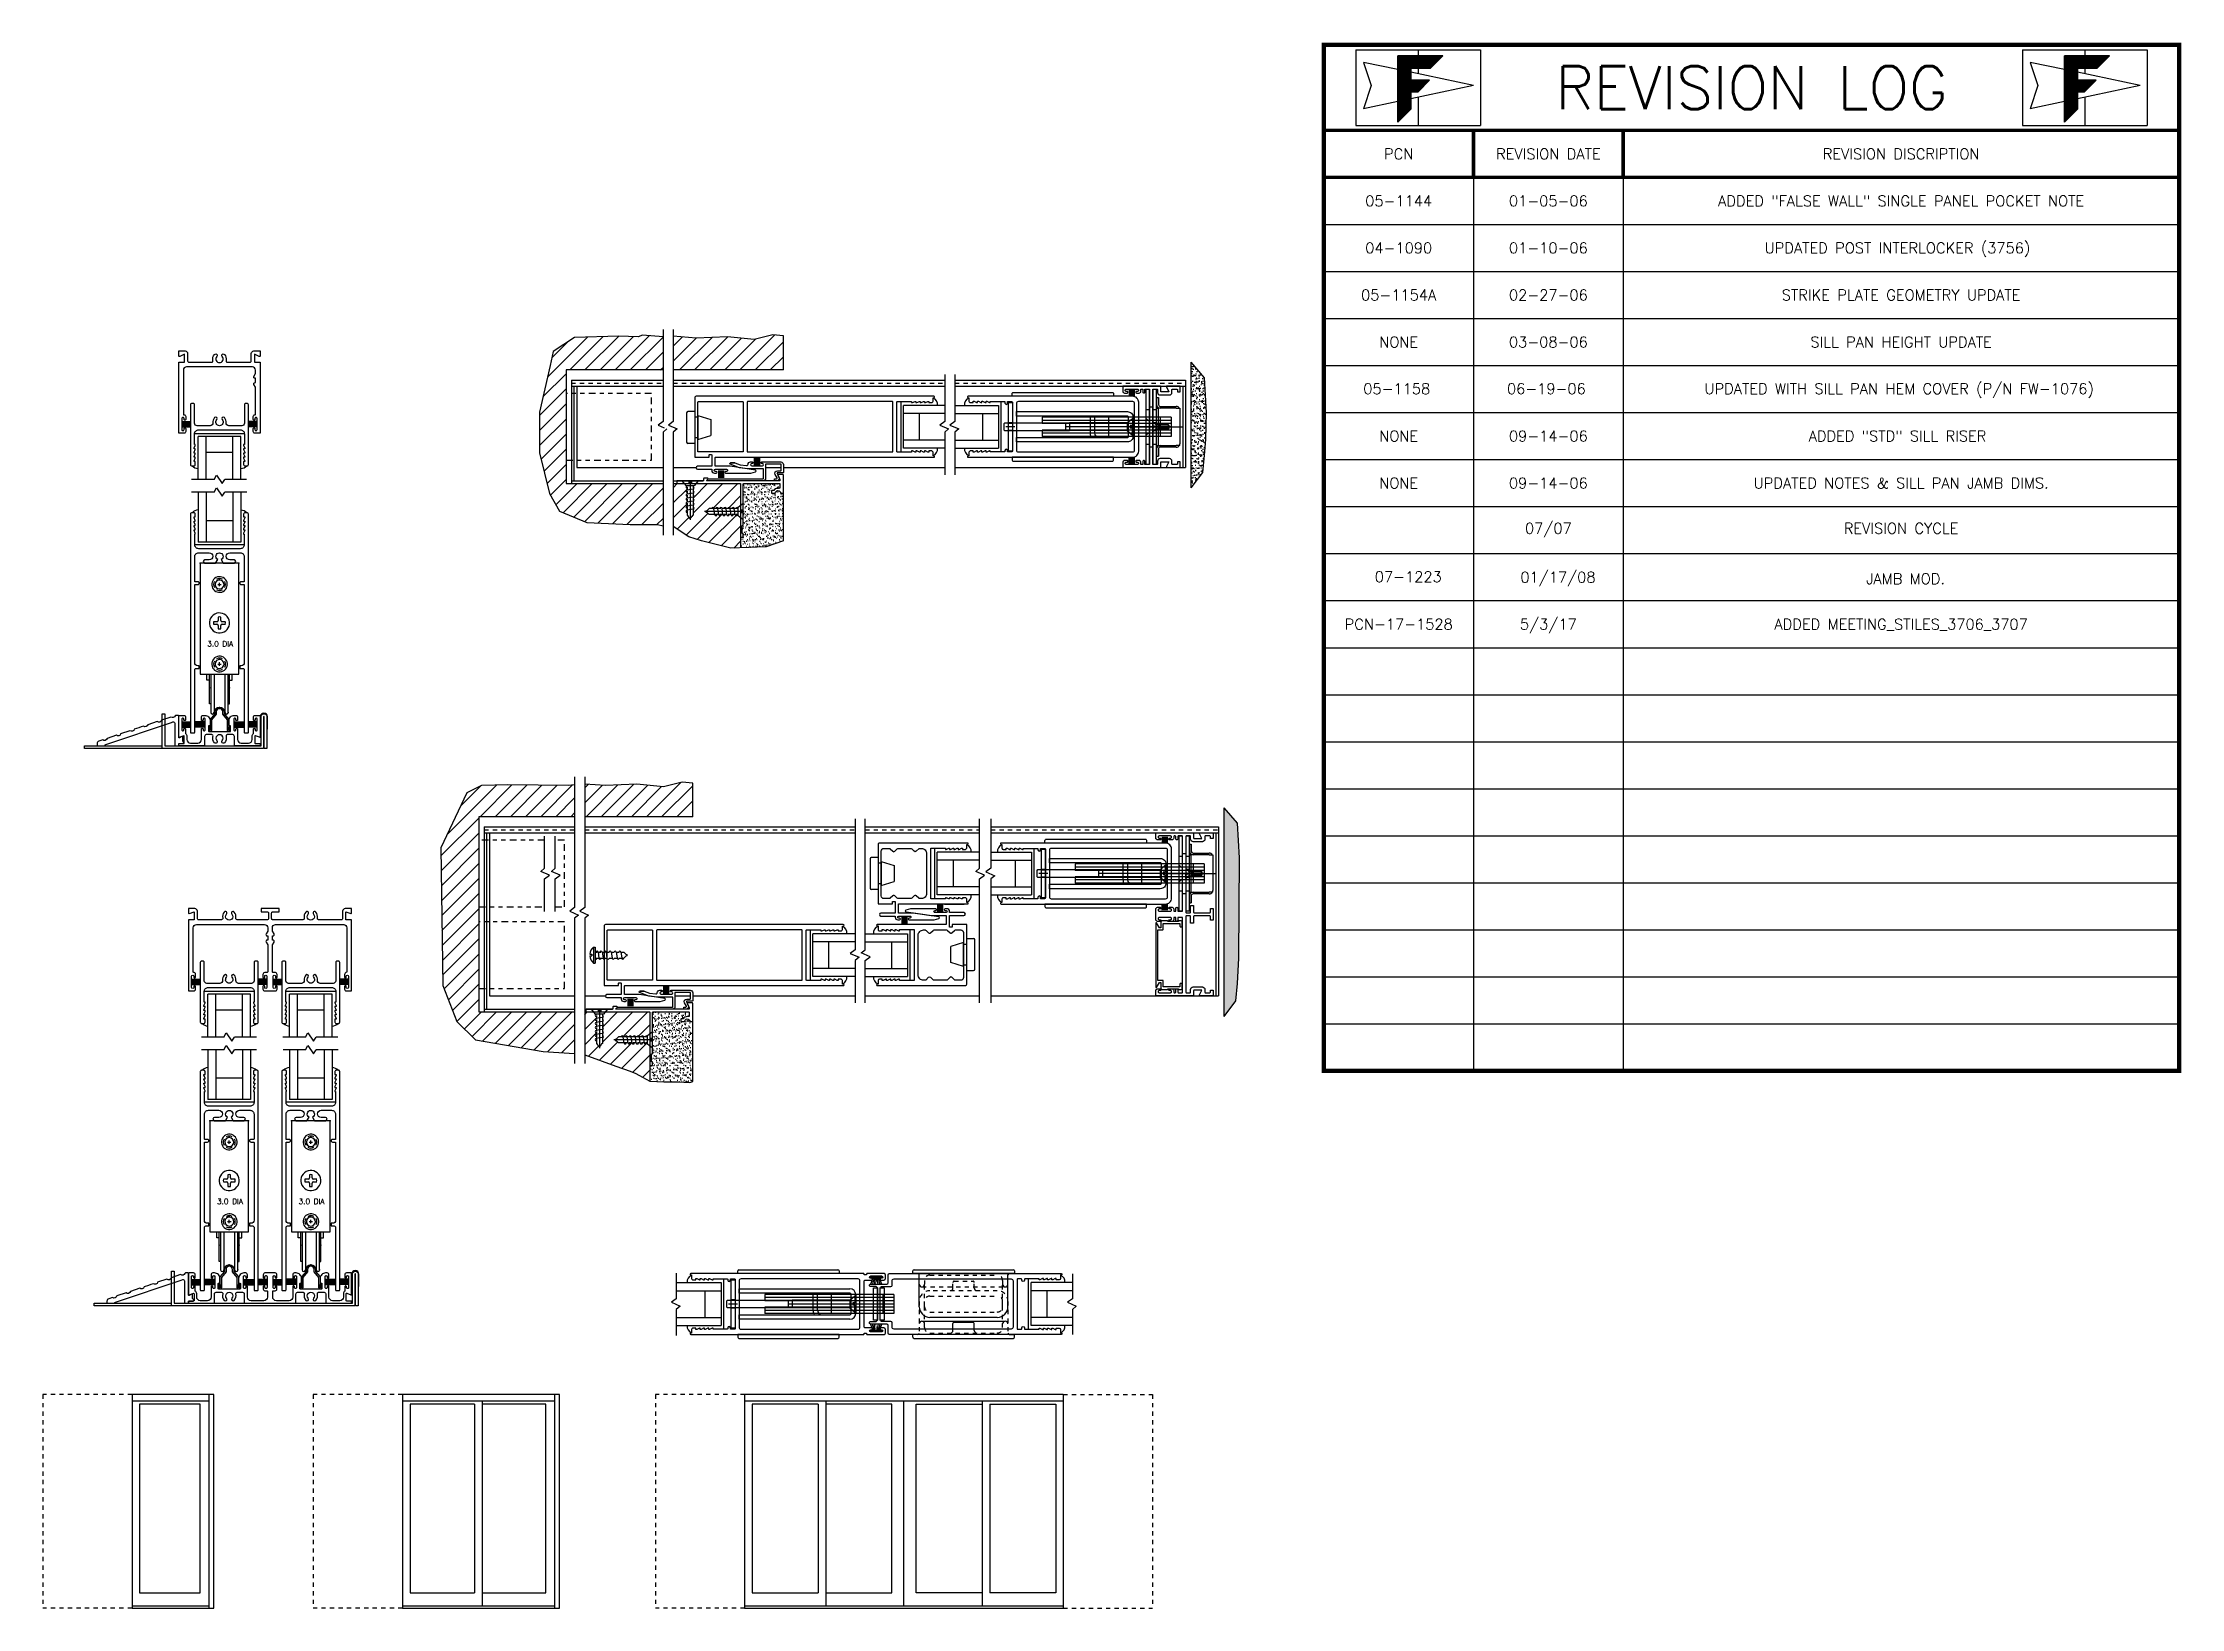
# Model space of a CAD drawing. Extents: x -7 to 43, y -9 to 27.6.
import ezdxf
from ezdxf.enums import TextEntityAlignment as Align

# ---------------------------------------------------------------- set-up
doc = ezdxf.new("R2010")
doc.units = 0
doc.header["$LTSCALE"] = 0.25
doc.header["$MEASUREMENT"] = 0
doc.linetypes.add('HIDDEN', pattern=[0.375, 0.25, -0.125])
doc.linetypes.add('PHANTOM2', pattern=[1.25, 0.625, -0.125, 0.125, -0.125, 0.125, -0.125])
doc.layers.get('0').update_dxf_attribs({"linetype": 'CONTINUOUS'})
for name, color, linetype in [('ALUM-RED', 1, 'CONTINUOUS'), ('DIM', 7, 'CONTINUOUS'), ('FRAME', 1, 'CONTINUOUS'), ('GLASS-VINYL', 7, 'CONTINUOUS'), ('HEM COVER', 4, 'CONTINUOUS'), ('LATCH', 5, 'CONTINUOUS'), ('MISC', 7, 'CONTINUOUS'), ('POCKET-CLOSER', 1, 'CONTINUOUS'), ('REVISION LOG', 7, 'CONTINUOUS'), ('RISER', 7, 'CONTINUOUS'), ('SEAL', 7, 'CONTINUOUS'), ('SILL-PAN', 7, 'CONTINUOUS'), ('STRIKE', 7, 'CONTINUOUS'), ('TEXT', 7, 'CONTINUOUS'), ('VENT', 5, 'CONTINUOUS')]:
    doc.layers.add(name, color=color, linetype=linetype)
doc.styles.get("Standard").update_dxf_attribs({"font": 'simplex.shx'})

msp = doc.modelspace()

# ---------------------------------------------------------------- texts
at = {"layer": 'REVISION LOG'}
for s, height, p in [('REVISION LOG', 1, (32.91, 26.598)), ('PCN', 0.25, (24.66, 25.048)), ('REVISION DATE', 0.25, (28.16, 25.048)), ('REVISION DISCRIPTION', 0.25, (36.41, 25.048)), ('05-1144', 0.25, (24.66, 23.948)), ('01-05-06', 0.25, (28.16, 23.948)), ('ADDED "FALSE WALL" SINGLE PANEL POCKET NOTE', 0.25, (36.41, 23.948)), ('UPDATED POST INTERLOCKER (3756) ', 0.25, (36.41, 22.848)), ('04-1090', 0.25, (24.66, 22.848)), ('01-10-06', 0.25, (28.16, 22.848)), ('05-1154A', 0.25, (24.66, 21.748)), ('02-27-06', 0.25, (28.16, 21.748)), ('STRIKE PLATE GEOMETRY UPDATE', 0.25, (36.41, 21.748)), ('NONE', 0.25, (24.66, 20.648)), ('03-08-06', 0.25, (28.16, 20.648)), ('SILL PAN HEIGHT UPDATE', 0.25, (36.41, 20.648)), ('05-1158', 0.25, (24.614, 19.554)), ('06-19-06', 0.25, (28.114, 19.554)), ('UPDATED WITH SILL PAN HEM COVER (P/N FW-1076)', 0.25, (36.364, 19.554)), ('NONE', 0.25, (24.66, 18.448)), ('09-14-06', 0.25, (28.16, 18.448)), ('ADDED "STD" SILL RISER ', 0.25, (36.41, 18.448)), ('NONE', 0.25, (24.66, 17.348)), ('09-14-06', 0.25, (28.16, 17.348)), ('UPDATED NOTES & SILL PAN JAMB DIMS.', 0.25, (36.41, 17.348)), ('07/07', 0.25, (28.16, 16.29)), ('REVISION CYCLE', 0.25, (36.41, 16.29)), ('07-1223', 0.25, (24.884, 15.157)), ('01/17/08', 0.25, (28.384, 15.147)), ('JAMB MOD.', 0.25, (36.514, 15.109)), ('PCN-17-1528', 0.25, (24.66, 14.048)), ('5/3/17', 0.25, (28.16, 14.048)), ('ADDED MEETING_STILES_3706_3707', 0.25, (36.41, 14.048))]:
    msp.add_text(s, height=height, dxfattribs=at).set_placement(p, align=Align.MIDDLE_CENTER)

# ---------------------------------------------------------------- blocks, each defined once
blk = doc.blocks.new('2-track head')
blk.add_lwpolyline([(1.983, -0.752), (1.983, -0.491, -1), (2.033, -0.491), (2.033, -0.509, 1), (2.073, -0.509), (2.073, -0.452, 0.348676), (2.033, -0.398), (1.973, -0.398, -0.414214), (1.963, -0.388), (1.963, 0.245), (2.001, 0.31, 0.57735), (1.975, 0.356), (1.963, 0.356), (1.963, 0.455), (1.975, 0.455, 0.57735), (2.001, 0.5), (1.963, 0.566), (1.963, 0.646, -0.414214), (2.038, 0.721), (3.631, 0.721, -0.414214), (3.706, 0.646), (3.706, -0.386, -0.373445), (3.697, -0.396, 0.383001), (3.651, -0.452), (3.651, -0.509, 1), (3.691, -0.509), (3.691, -0.491, -1), (3.741, -0.491), (3.741, -0.752, -1), (3.691, -0.752), (3.691, -0.729, 1), (3.651, -0.729), (3.651, -0.791, 0.414214), (3.691, -0.832), (3.816, -0.832), (3.816, 0.831), (3.681, 0.831), (3.681, 1.019), (3.794, 0.975, 0.528549), (3.816, 0.99), (3.816, 1.094), (3.668, 1.094, 0.414214), (3.606, 1.032), (3.606, 0.862, -0.414214), (3.575, 0.831), (3.045, 0.831, -0.485225), (3.015, 0.87, 0.248879), (2.978, 1.012, 1), (2.924, 0.963, -2.265582), (2.8, 0.963, 1), (2.746, 1.012, 0.248879), (2.709, 0.87, -0.485225), (2.679, 0.831), (1.976, 0.831, -0.414214), (1.945, 0.862), (1.945, 0.988, -0.414214), (1.976, 1.019), (2.118, 1.019), (2.118, 1.094), (1.698, 1.094), (1.698, 1.019), (1.84, 1.019, -0.414214), (1.871, 0.988), (1.871, 0.862, -0.414214), (1.84, 0.831), (1.137, 0.831, -0.485225), (1.107, 0.87, 0.248879), (1.07, 1.012, 1), (1.016, 0.963, -2.265582), (0.892, 0.963, 1), (0.838, 1.012, 0.248879), (0.801, 0.87, -0.485225), (0.771, 0.831), (0.241, 0.831, -0.414214), (0.21, 0.862), (0.21, 1.032, 0.414214), (0.148, 1.094), (0, 1.094), (0, 0.99, 0.528549), (0.022, 0.975), (0.135, 1.019), (0.135, 0.831), (0, 0.831), (0, -0.832), (0.125, -0.832, 0.414214), (0.165, -0.791), (0.165, -0.729, 1), (0.125, -0.729), (0.125, -0.752, -1), (0.075, -0.752), (0.075, -0.491, -1), (0.125, -0.491), (0.125, -0.509, 1), (0.165, -0.509), (0.165, -0.438, 0.443866), (0.121, -0.398, -0.443866), (0.11, -0.388), (0.11, 0.646, -0.414214), (0.185, 0.721), (1.778, 0.721, -0.414214), (1.853, 0.646), (1.853, 0.566), (1.815, 0.5, 0.57735), (1.841, 0.455), (1.853, 0.455), (1.853, 0.356), (1.841, 0.356, 0.57735), (1.815, 0.31), (1.853, 0.245), (1.853, -0.388, -0.414214), (1.843, -0.398), (1.783, -0.398, 0.348676), (1.743, -0.452), (1.743, -0.509, 1), (1.783, -0.509), (1.783, -0.491, -1), (1.833, -0.491), (1.833, -0.752, -1), (1.783, -0.752), (1.783, -0.729, 1), (1.743, -0.729), (1.743, -0.791, 0.414214), (1.783, -0.832), (1.908, -0.832), (2.033, -0.832, 0.414214), (2.073, -0.791), (2.073, -0.729, 1), (2.033, -0.729), (2.033, -0.752, -1)], format="xyb", close=True)
blk = doc.blocks.new('3742 2-track Sill')
blk.add_lwpolyline([(3.539, 0.052), (3.441, 0.052), (3.371, 0.052, -0.414214), (3.286, 0.137), (3.286, 0.324), (3.286, 0.378, 0.414214), (3.266, 0.398), (3.265, 0.398, 0.414214), (3.246, 0.379), (3.246, 0.363, -0.414214), (3.221, 0.338), (3.22, 0.338, -0.414214), (3.196, 0.363), (3.196, 0.614, -0.414214), (3.22, 0.638), (3.221, 0.638, -0.414214), (3.246, 0.614), (3.246, 0.598, 0.414214), (3.265, 0.578), (3.266, 0.578, 0.414214), (3.286, 0.598), (3.286, 0.66, 0.414214), (3.246, 0.7), (3.213, 0.7), (3.206, 0.7, 0.414214), (3.081, 0.575), (3.081, 0.47, 0.414214), (3.091, 0.46), (3.111, 0.46, -0.414214), (3.121, 0.45), (3.121, 0.335, -0.414214), (3.111, 0.325), (2.613, 0.325, -0.414214), (2.603, 0.335), (2.603, 0.45, -0.414214), (2.613, 0.46), (2.633, 0.46, 0.414214), (2.643, 0.47), (2.643, 0.575, 0.414214), (2.518, 0.7), (2.501, 0.7), (2.478, 0.7, 0.414214), (2.438, 0.66), (2.438, 0.598, 0.414214), (2.458, 0.578), (2.459, 0.578, 0.414214), (2.478, 0.598), (2.478, 0.614, -0.414214), (2.502, 0.638), (2.503, 0.638, -0.414214), (2.528, 0.614), (2.528, 0.363, -0.414214), (2.503, 0.338), (2.502, 0.338, -0.414214), (2.478, 0.363), (2.478, 0.379, 0.414214), (2.459, 0.398), (2.458, 0.398, 0.414214), (2.438, 0.378), (2.438, 0.324), (2.438, 0.14, -0.406851), (2.353, 0.052), (2.298, 0.052), (2.231, 0.052), (2.055, 0.052, -0.414214), (1.97, 0.137), (1.97, 0.175), (1.97, 0.274, -0.414214), (1.98, 0.284), (2.028, 0.284, 0.414214), (2.068, 0.324), (2.068, 0.378, 0.414214), (2.048, 0.398), (2.047, 0.398, 0.414214), (2.028, 0.379), (2.028, 0.363, -0.414214), (2.003, 0.338), (2.002, 0.338, -0.414214), (1.978, 0.363), (1.978, 0.614, -0.414214), (2.002, 0.638), (2.003, 0.638, -0.414214), (2.028, 0.614), (2.028, 0.598, 0.414214), (2.047, 0.578), (2.048, 0.578, 0.414214), (2.068, 0.598), (2.068, 0.66, 0.414214), (2.028, 0.7), (1.947, 0.7), (1.869, 0.7), (1.788, 0.7, 0.414214), (1.748, 0.66), (1.748, 0.598, 0.414214), (1.768, 0.578), (1.769, 0.578, 0.414214), (1.788, 0.598), (1.788, 0.614, -0.414214), (1.812, 0.638), (1.813, 0.638, -0.414214), (1.838, 0.614), (1.838, 0.363, -0.414214), (1.813, 0.338), (1.812, 0.338, -0.414214), (1.788, 0.363), (1.788, 0.379, 0.414214), (1.769, 0.398), (1.768, 0.398, 0.414214), (1.748, 0.378), (1.748, 0.324, 0.414214), (1.788, 0.284), (1.836, 0.284, -0.414214), (1.846, 0.274), (1.846, 0.175), (1.846, 0.137, -0.414214), (1.761, 0.052), (1.566, 0.052), (1.494, 0.052), (1.463, 0.052, -0.414214), (1.378, 0.137), (1.378, 0.324), (1.378, 0.378, 0.414214), (1.358, 0.398), (1.357, 0.398, 0.414214), (1.338, 0.379), (1.338, 0.363, -0.414214), (1.313, 0.338), (1.312, 0.338, -0.414214), (1.288, 0.363), (1.288, 0.614, -0.414214), (1.312, 0.638), (1.313, 0.638, -0.414214), (1.338, 0.614), (1.338, 0.598, 0.414214), (1.357, 0.578), (1.358, 0.578, 0.414214), (1.378, 0.598), (1.378, 0.66, 0.414214), (1.338, 0.7), (1.305, 0.7), (1.298, 0.7, 0.414214), (1.173, 0.575), (1.173, 0.47, 0.414214), (1.183, 0.46), (1.203, 0.46, -0.414214), (1.213, 0.45), (1.213, 0.335, -0.414214), (1.203, 0.325), (0.705, 0.325, -0.414214), (0.695, 0.335), (0.695, 0.45, -0.414214), (0.705, 0.46), (0.725, 0.46, 0.414214), (0.735, 0.47), (0.735, 0.575, 0.414214), (0.61, 0.7), (0.593, 0.7), (0.57, 0.7, 0.414214), (0.53, 0.66), (0.53, 0.598, 0.414214), (0.55, 0.578), (0.551, 0.578, 0.414214), (0.57, 0.598), (0.57, 0.614, -0.414214), (0.594, 0.638), (0.595, 0.638, -0.414214), (0.62, 0.614), (0.62, 0.363, -0.414214), (0.595, 0.338), (0.594, 0.338, -0.414214), (0.57, 0.363), (0.57, 0.379, 0.414214), (0.551, 0.398), (0.55, 0.398, 0.414214), (0.53, 0.378), (0.53, 0.324), (0.53, 0.14, -0.406851), (0.445, 0.052), (0.369, 0.052), (0.277, 0.052, -0.414214), (0.192, 0.137), (0.192, 0.215, 0.250492), (0.16, 0.275), (0.16, 0.378, 0.414214), (0.14, 0.398), (0.139, 0.398, 0.414214), (0.12, 0.379), (0.12, 0.363, -0.414214), (0.095, 0.338), (0.094, 0.338, -0.414214), (0.07, 0.363), (0.07, 0.614, -0.414214), (0.094, 0.638), (0.095, 0.638, -0.414214), (0.12, 0.614), (0.12, 0.598, 0.414214), (0.139, 0.578), (0.14, 0.578, 0.414214), (0.16, 0.598), (0.16, 0.66, 0.414214), (0.12, 0.7), (0.01, 0.7, 0.414214), (0, 0.69), (0, 0.292), (0, 0.202, 0.528549), (0.022, 0.188), (0.116, 0.225, -0.528549), (0.13, 0.215), (0.13, 0.054, -0.414214), (0.12, 0.044), (0.01, 0.044, 0.414214), (0, 0.034), (0, 0, 0.414214), (0.01, -0.01), (0.365, -0.01), (0.436, -0.01), (0.585, -0.01, 0.414214), (0.605, 0.01), (0.605, 0.21, -0.414214), (0.645, 0.25), (0.695, 0.25), (0.772, 0.25, -0.499657), (0.801, 0.21, 0.259642), (0.836, 0.06, 1), (0.892, 0.11, -2.247229), (1.016, 0.11, 1), (1.072, 0.06, 0.259642), (1.107, 0.21, -0.499657), (1.136, 0.25), (1.204, 0.25), (1.263, 0.25, -0.414214), (1.303, 0.21), (1.303, 0, 0.414214), (1.313, -0.01), (1.467, -0.01), (1.503, -0.01), (2.298, -0.01), (2.344, -0.01), (2.493, -0.01, 0.414214), (2.513, 0.01), (2.513, 0.21, -0.414214), (2.553, 0.25), (2.603, 0.25), (2.68, 0.25, -0.499657), (2.709, 0.21, 0.259642), (2.744, 0.06, 1), (2.8, 0.11, -2.247229), (2.924, 0.11, 1), (2.98, 0.06, 0.259642), (3.015, 0.21, -0.499657), (3.044, 0.25), (3.112, 0.25), (3.171, 0.25, -0.414214), (3.211, 0.21), (3.211, 0, 0.414214), (3.221, -0.01), (3.375, -0.01), (3.471, -0.01), (3.806, -0.01, 0.414214), (3.816, 0), (3.816, 0.034, 0.414214), (3.806, 0.044), (3.696, 0.044, -0.414214), (3.686, 0.054), (3.686, 0.215, -0.528549), (3.7, 0.225), (3.794, 0.188, 0.528549), (3.816, 0.202), (3.816, 0.292), (3.816, 0.69, 0.414214), (3.806, 0.7), (3.696, 0.7, 0.414214), (3.656, 0.66), (3.656, 0.598, 0.414214), (3.675, 0.578), (3.676, 0.578, 0.414214), (3.696, 0.598), (3.696, 0.614, -0.414214), (3.72, 0.638), (3.721, 0.638, -0.414214), (3.746, 0.614), (3.746, 0.363, -0.414214), (3.721, 0.338), (3.72, 0.338, -0.414214), (3.696, 0.363), (3.696, 0.379, 0.414214), (3.676, 0.398), (3.676, 0.398, 0.414214), (3.656, 0.378), (3.656, 0.275, 0.250492), (3.624, 0.215), (3.624, 0.137, -0.414214)], format="xyb", close=True)
blk = doc.blocks.new('A$C72B7364F')
at = {"linetype": 'Continuous'}
for p, q in [((0, 0.052), (0.013, 0.052)), ((0, 0.042), (0.013, 0.042)), ((0.013, 0.052), (0.013, 0.042)), ((0.022, 0.093), (0.031, 0.093)), ((0.022, 0.093), (0.022, 0)), ((0.031, 0.093), (0.031, 0)), ((0.031, 0.064), (0.043, 0.064)), ((0.036, 0.029), (0.054, 0.029)), ((0.049, 0.065), (0.054, 0.028)), ((0.049, 0.064), (0.066, 0.064)), ((0.06, 0.029), (0.077, 0.029)), ((0.072, 0.065), (0.078, 0.028)), ((0.072, 0.064), (0.09, 0.064)), ((0.084, 0.029), (0.101, 0.029)), ((0.096, 0.065), (0.101, 0.028)), ((0.096, 0.064), (0.113, 0.064)), ((0.113, 0.029), (0.131, 0.029)), ((0.125, 0.065), (0.131, 0.028)), ((0.125, 0.064), (0.143, 0.064)), ((0.143, 0.029), (0.16, 0.029)), ((0.155, 0.065), (0.16, 0.028)), ((0.155, 0.064), (0.173, 0.064)), ((0.17, 0.029), (0.187, 0.029)), ((0.182, 0.065), (0.187, 0.028)), ((0.182, 0.064), (0.199, 0.064)), ((0.193, 0.029), (0.199, 0.029)), ((0.219, 0.045), (0.219, 0.048)), ((0.022, 0), (0.031, 0))]:
    blk.add_line(p, q, dxfattribs=at)
for centre, radius, start, end in [((0.06, 0.047), 0.0599, 128.718, 175.226), ((0.06, 0.047), 0.0599, 184.774, 231.282), ((0.036, 0.029), 0.00611, 212.4827, 0), ((0.043, 0.064), 0.00611, 0, 180), ((0.06, 0.029), 0.00611, 180, 0), ((0.06, 0.029), 0.00611, 180, 0), ((0.066, 0.064), 0.00611, 0, 180), ((0.084, 0.029), 0.00611, 180, 0), ((0.09, 0.064), 0.00611, 0, 180), ((0.107, 0.029), 0.00611, 180, 0), ((0.107, 0.029), 0.00611, 180, 0), ((0.119, 0.064), 0.00611, 0, 180), ((0.137, 0.029), 0.00611, 180, 0), ((0.137, 0.029), 0.00611, 180, 0), ((0.149, 0.064), 0.00611, 0, 180), ((0.166, 0.029), 0.00611, 180, 0), ((0.166, 0.029), 0.00611, 180, 0), ((0.176, 0.064), 0.00611, 0, 180), ((0.193, 0.029), 0.00611, 180, 0), ((0.23, 0.086), 0.038, 215.4362, 249.2949), ((0.23, 0.007), 0.038, 110.7051, 144.5638), ((0.216, 0.048), 0.00249, 0, 78.2349), ((0.216, 0.045), 0.00249, 281.7651, 0)]:
    blk.add_arc(centre, radius, start, end, dxfattribs=at)
blk = doc.blocks.new('A$C1D443341')
for p, q in [((0, 0.719), (0, 0.031)), ((0.188, 0.75), (0.031, 0.75)), ((0.188, 0.75), (0.188, 0)), ((0.264, 0.615), (0.188, 0.615)), ((0.264, 0.656), (0.562, 0.563)), ((0.264, 0.656), (0.264, 0.094)), ((0.562, 0.563), (0.562, 0.187)), ((0.188, 0), (0.031, 0)), ((0.264, 0.135), (0.188, 0.135)), ((0.264, 0.094), (0.562, 0.187))]:
    blk.add_line(p, q)
for centre, start, end in [((0.031, 0.719), 90, 180), ((0.031, 0.031), 180, 270)]:
    blk.add_arc(centre, 0.031, start, end)
blk = doc.blocks.new('A$C0DB918E6')
at = {"layer": 'MISC', "xscale": 0.25, "yscale": 0.25, "zscale": 0.25}
blk.add_blockref('A$C1D443341', (0, 0), dxfattribs=at)
blk = doc.blocks.new('3004 STD TOP-RAIL')
at = {"color": 5}
blk.add_lwpolyline([(-0.116, 0.106), (-0.116, 0.106, 0.216769), (-0.156, -0.018, -0.448133), (-0.218, -0.087), (-0.521, -0.087, -0.414214), (-0.583, -0.025), (-0.583, 0.405, 0.414214), (-0.614, 0.436), (-0.646, 0.436, 0.414214), (-0.677, 0.405), (-0.677, -0.993, 0.414214), (-0.646, -1.024), (-0.596, -1.024, 0.414214), (-0.565, -0.993), (-0.565, -0.924), (-0.595, -0.924), (-0.595, -0.904), (-0.565, -0.844), (-0.565, -0.824), (-0.595, -0.824), (-0.595, -0.804), (-0.565, -0.744), (-0.565, -0.724), (-0.595, -0.724), (-0.595, -0.704), (-0.565, -0.644), (-0.565, -0.624), (-0.595, -0.624), (-0.595, -0.604), (-0.565, -0.544), (-0.565, -0.524), (-0.583, -0.524), (-0.583, -0.275, -0.414214), (-0.489, -0.181), (0, -0.181), (0.489, -0.181, -0.414214), (0.583, -0.275), (0.583, -0.524), (0.565, -0.524), (0.565, -0.544), (0.595, -0.604), (0.595, -0.624), (0.565, -0.624), (0.565, -0.644), (0.595, -0.704), (0.595, -0.724), (0.565, -0.724), (0.565, -0.744), (0.595, -0.804), (0.595, -0.824), (0.565, -0.824), (0.565, -0.844), (0.595, -0.904), (0.595, -0.924), (0.565, -0.924), (0.565, -0.993, 0.414214), (0.596, -1.024), (0.646, -1.024, 0.414214), (0.677, -0.993), (0.677, 0.405, 0.414214), (0.646, 0.436), (0.614, 0.436, 0.414214), (0.583, 0.405), (0.583, -0.025, -0.414214), (0.521, -0.087), (0.218, -0.087, -0.448133), (0.156, -0.018, 0.216769), (0.116, 0.106, 0.999998), (0.062, 0.057, -0.651692), (0, -0.084, -0.651692), (-0.062, 0.057, 0.999998), (-0.116, 0.106), (-0.116, 0.106)], format="xyb", dxfattribs=at)
blk = doc.blocks.new('SINGLE TRACK SILL')
blk.add_lwpolyline([(0.518, 0), (0.364, 0, -0.414214), (0.354, 0.01), (0.354, 0.22, 0.414214), (0.314, 0.26), (0.255, 0.26), (0.187, 0.26, 0.499657), (0.158, 0.22, -0.259642), (0.123, 0.07, -1), (0.067, 0.12, 2.247229), (-0.057, 0.12, -1), (-0.113, 0.07, -0.259642), (-0.148, 0.22, 0.499657), (-0.177, 0.26), (-0.254, 0.26), (-0.304, 0.26, 0.414214), (-0.344, 0.22), (-0.344, 0.02, -0.414214), (-0.364, 0), (-0.513, 0), (-0.584, 0), (-0.939, 0, -0.414214), (-0.949, 0.01), (-0.949, 0.044, -0.414214), (-0.939, 0.054), (-0.829, 0.054, 0.414214), (-0.819, 0.064), (-0.819, 0.225, 0.528549), (-0.833, 0.235), (-0.927, 0.198, -0.528549), (-0.949, 0.212), (-0.949, 0.302), (-0.949, 0.7, -0.414214), (-0.939, 0.71), (-0.829, 0.71, -0.414214), (-0.789, 0.67), (-0.789, 0.608, -0.414214), (-0.809, 0.588), (-0.81, 0.588, -0.414214), (-0.829, 0.608), (-0.829, 0.624, 0.414214), (-0.854, 0.648), (-0.855, 0.648, 0.414214), (-0.879, 0.624), (-0.879, 0.373, 0.414214), (-0.855, 0.348), (-0.854, 0.348, 0.414214), (-0.829, 0.373), (-0.829, 0.389, -0.414214), (-0.81, 0.408), (-0.809, 0.408, -0.414214), (-0.789, 0.388), (-0.789, 0.285, -0.250492), (-0.757, 0.225), (-0.757, 0.147, 0.414214), (-0.672, 0.062), (-0.58, 0.062), (-0.504, 0.062, 0.406851), (-0.419, 0.15), (-0.419, 0.334), (-0.419, 0.388, -0.414214), (-0.399, 0.408), (-0.398, 0.408, -0.414214), (-0.379, 0.389), (-0.379, 0.373, 0.414214), (-0.355, 0.348), (-0.354, 0.348, 0.414214), (-0.329, 0.373), (-0.329, 0.624, 0.414214), (-0.354, 0.648), (-0.355, 0.648, 0.414214), (-0.379, 0.624), (-0.379, 0.608, -0.414214), (-0.398, 0.588), (-0.399, 0.588, -0.414214), (-0.419, 0.608), (-0.419, 0.67, -0.414214), (-0.379, 0.71), (-0.356, 0.71), (-0.339, 0.71, -0.414214), (-0.214, 0.585), (-0.214, 0.48, -0.414214), (-0.224, 0.47), (-0.244, 0.47, 0.414214), (-0.254, 0.46), (-0.254, 0.345, 0.414214), (-0.244, 0.335), (0.254, 0.335, 0.414214), (0.264, 0.345), (0.264, 0.46, 0.414214), (0.254, 0.47), (0.234, 0.47, -0.414214), (0.224, 0.48), (0.224, 0.585, -0.414214), (0.349, 0.71), (0.356, 0.71), (0.389, 0.71, -0.414214), (0.429, 0.67), (0.429, 0.608, -0.414214), (0.409, 0.588), (0.408, 0.588, -0.414214), (0.389, 0.608), (0.389, 0.624, 0.414214), (0.364, 0.648), (0.363, 0.648, 0.414214), (0.339, 0.624), (0.339, 0.373, 0.414214), (0.363, 0.348), (0.364, 0.348, 0.414214), (0.389, 0.373), (0.389, 0.389, -0.414214), (0.408, 0.408), (0.409, 0.408, -0.414214), (0.429, 0.388), (0.429, 0.334), (0.429, 0.147, 0.414214), (0.514, 0.062), (0.584, 0.062), (0.682, 0.062, 0.414214), (0.767, 0.147), (0.767, 0.225, -0.250492), (0.799, 0.285), (0.799, 0.388, -0.414214), (0.819, 0.408), (0.819, 0.408, -0.414214), (0.839, 0.389), (0.839, 0.373, 0.414214), (0.863, 0.348), (0.864, 0.348, 0.414214), (0.889, 0.373), (0.889, 0.624, 0.414214), (0.864, 0.648), (0.863, 0.648, 0.414214), (0.839, 0.624), (0.839, 0.608, -0.414214), (0.819, 0.588), (0.818, 0.588, -0.414214), (0.799, 0.608), (0.799, 0.67, -0.414214), (0.839, 0.71), (0.949, 0.71, -0.414214), (0.959, 0.7), (0.959, 0.302), (0.959, 0.212, -0.528549), (0.937, 0.198), (0.843, 0.235, 0.528549), (0.829, 0.225), (0.829, 0.064, 0.414214), (0.839, 0.054), (0.949, 0.054, -0.414214), (0.959, 0.044), (0.959, 0.01, -0.414214), (0.949, 0), (0.614, 0)], format="xyb", close=True)
blk = doc.blocks.new('3048 INT JAMB')
at = {"color": 1}
blk.add_lwpolyline([(0.16, 0.814), (0.16, 0.879), (0.205, 0.879), (0.205, 0.829, 0.4142136), (0.245, 0.789), (0.3055, 0.789, 0.4142136), (0.325, 0.8085), (0.325, 0.809, 0.4142136), (0.305, 0.829), (0.2845, 0.829, -0.4142136), (0.26, 0.8535), (0.26, 0.8545, -0.4142136), (0.2845, 0.879), (0.5455, 0.879, -0.4142136), (0.57, 0.8545), (0.57, 0.8535, -0.4142136), (0.5455, 0.829), (0.525, 0.829, 0.4142136), (0.505, 0.809, 0.4142136), (0.525, 0.789), (0.585, 0.789, 0.4142136), (0.625, 0.829), (0.625, 0.944, 0.4142136), (0.615, 0.954), (-0.25, 0.954, 0.4142136), (-0.26, 0.944), (-0.26, 0.829, -0.4142136), (-0.27, 0.819), (-0.448, 0.819), (-0.3965, 0.9313, 0.5466243), (-0.411, 0.954), (-0.708, 0.954, 0.4142136), (-0.718, 0.944), (-0.718, 0.829, 0.4142136), (-0.708, 0.819), (-0.66, 0.819, 0.4142136), (-0.65, 0.829), (-0.65, 0.869, -0.4142136), (-0.64, 0.879), (-0.533, 0.879, -0.4142136), (-0.523, 0.869), (-0.523, 0.804, 0.4142136), (-0.463, 0.744), (-0.245, 0.744, 0.4142136), (-0.185, 0.804), (-0.185, 0.869, -0.4142136), (-0.175, 0.879), (-0.075, 0.879), (-0.075, 0), (-0.075, -0.879), (-0.175, -0.879, -0.4142136), (-0.185, -0.869), (-0.185, -0.804, 0.4142136), (-0.245, -0.744), (-0.463, -0.744, 0.4142136), (-0.523, -0.804), (-0.523, -0.869, -0.4142136), (-0.533, -0.879), (-0.64, -0.879, -0.4142136), (-0.65, -0.869), (-0.65, -0.829, 0.4142136), (-0.66, -0.819), (-0.708, -0.819, 0.4142136), (-0.718, -0.829), (-0.718, -0.944, 0.4142136), (-0.708, -0.954), (-0.411, -0.954, 0.5466243), (-0.3965, -0.9313), (-0.448, -0.819), (-0.27, -0.819, -0.4142136), (-0.26, -0.829), (-0.26, -0.944, 0.4142136), (-0.25, -0.954), (0.615, -0.954, 0.4142136), (0.625, -0.944), (0.625, -0.829, 0.4142136), (0.585, -0.789), (0.525, -0.789, 0.4142136), (0.505, -0.809), (0.505, -0.809, 0.4142136), (0.525, -0.829), (0.5455, -0.829, -0.4142136), (0.57, -0.8535), (0.57, -0.8545, -0.4142136), (0.5455, -0.879), (0.2845, -0.879, -0.4142136), (0.26, -0.8545), (0.26, -0.8535, -0.4142136), (0.2845, -0.829), (0.305, -0.829, 0.4142136), (0.325, -0.809), (0.325, -0.8085, 0.4142136), (0.3055, -0.789), (0.245, -0.789, 0.4142136), (0.205, -0.829), (0.205, -0.879), (0.16, -0.879), (0.16, -0.814, 0.4142136), (0.135, -0.789), (0.1345, -0.789, 0.4142136), (0.11, -0.8135), (0.11, -0.879), (0, -0.879), (0, 0), (0, 0.879), (0.11, 0.879), (0.11, 0.8135, 0.4142136), (0.1345, 0.789), (0.135, 0.789, 0.4142136)], format="xyb", close=True, dxfattribs=at)
blk = doc.blocks.new('3006 STD POST-INTERLOCKER')
for points in [[(-2.074, -0.666), (-2.074, -0.58, -0.414214), (-2.043, -0.55), (-1.974, -0.55), (-1.974, -0.58), (-1.954, -0.58), (-1.894, -0.55), (-1.874, -0.55), (-1.874, -0.58), (-1.854, -0.58), (-1.794, -0.55), (-1.774, -0.55), (-1.774, -0.58), (-1.754, -0.58), (-1.694, -0.55), (-1.674, -0.55), (-1.674, -0.58), (-1.654, -0.58), (-1.594, -0.55), (-1.574, -0.55), (-1.574, -0.58), (-1.231, -0.58), (-1.231, 0.61), (-1.574, 0.61), (-1.574, 0.581), (-1.594, 0.581), (-1.654, 0.61), (-1.674, 0.61), (-1.674, 0.581), (-1.694, 0.581), (-1.754, 0.61), (-1.774, 0.61), (-1.774, 0.581), (-1.794, 0.581), (-1.854, 0.61), (-1.874, 0.61), (-1.874, 0.581), (-1.894, 0.581), (-1.954, 0.61), (-1.974, 0.61), (-1.974, 0.581), (-2.043, 0.581, -0.414214), (-2.074, 0.611), (-2.074, 0.696), (-2.094, 0.696, -0.999996), (-2.094, 0.728), (-0.031, 0.728, -0.414214), (0, 0.697), (0, -0.697), (-0.338, -0.697), (-0.338, -0.635), (-0.4, -0.635), (-0.4, -0.908), (-0.066, -0.908, -1), (-0.066, -0.979), (-0.4, -0.979), (-0.4, -1.006, -0.414214), (-0.462, -1.068), (-0.504, -1.068, -1), (-0.504, -1.028), (-0.484, -1.028, 0.999996), (-0.484, -0.979), (-0.744, -0.979, 1.000003), (-0.744, -1.028), (-0.724, -1.028, -0.999994), (-0.724, -1.068), (-1.312, -1.068), (-1.422, -1.039, -0.811415), (-1.42, -1), (-0.828, -0.908), (-0.478, -0.908), (-0.478, -0.697), (-2.094, -0.697, -0.999996), (-2.094, -0.666), (-2.074, -0.666)], [(-0.891, 0.535), (-0.96, 0.604), (-1.012, 0.604, 0.414214), (-1.137, 0.479), (-1.137, -0.447, 0.414214), (-1.012, -0.572), (-0.973, -0.572, 0.198912), (-0.951, -0.563), (-0.891, -0.504, -0.414214), (-0.847, -0.504), (-0.787, -0.563, 0.198912), (-0.765, -0.572), (-0.473, -0.572, 0.198912), (-0.451, -0.563), (-0.391, -0.504, -0.414214), (-0.347, -0.504), (-0.287, -0.563, 0.198912), (-0.265, -0.572), (-0.138, -0.572, 0.414214), (-0.076, -0.51), (-0.076, 0.542, 0.414214), (-0.138, 0.604), (-0.265, 0.604, 0.198912), (-0.287, 0.594), (-0.347, 0.535, -0.414214), (-0.391, 0.535), (-0.451, 0.594, 0.198912), (-0.473, 0.604), (-0.765, 0.604, 0.198912), (-0.787, 0.594), (-0.847, 0.535)]]:
    blk.add_lwpolyline(points, format="xyb")
blk.add_arc((-0.869, 0.557), 0.031, 225.0005, 315.0002)
blk = doc.blocks.new('2 TRACK JAMB')
at = {"color": 1}
blk.add_lwpolyline([(-0.368, 1.86), (-0.368, 1.708, -0.414214), (-0.377, 1.698), (-0.433, 1.698, -0.414214), (-0.442, 1.708), (-0.442, 1.86, 0.414214), (-0.452, 1.87), (-0.781, 1.87), (-0.822, 1.87, 0.414214), (-0.832, 1.86), (-0.832, 1.783, -0.414214), (-0.843, 1.773), (-0.891, 1.773, -0.414214), (-0.9, 1.783), (-0.9, 1.871), (-0.9, 1.963), (-0.9, 2.033, -0.414214), (-0.891, 2.043), (-0.843, 2.043, -0.414214), (-0.832, 2.033), (-0.832, 1.955, 0.414214), (-0.822, 1.945), (-0.768, 1.945), (-0.452, 1.945, 0.414214), (-0.442, 1.955), (-0.442, 2.108, -0.414214), (-0.433, 2.118), (-0.377, 2.118, -0.414214), (-0.368, 2.108), (-0.368, 1.955, 0.414214), (-0.357, 1.945), (-0.267, 1.945, 0.414214), (-0.257, 1.955), (-0.257, 2.862), (-0.257, 3.731, 0.414214), (-0.267, 3.741), (-0.357, 3.741, 0.414214), (-0.368, 3.731), (-0.368, 3.666, -0.414214), (-0.427, 3.606), (-0.645, 3.606, -0.414214), (-0.706, 3.666), (-0.706, 3.731, 0.414214), (-0.715, 3.741), (-0.822, 3.741, 0.414214), (-0.832, 3.731), (-0.832, 3.691, -0.414214), (-0.843, 3.681), (-0.891, 3.681, -0.414214), (-0.9, 3.691), (-0.9, 3.806, -0.414214), (-0.891, 3.816), (-0.594, 3.816, -0.546624), (-0.579, 3.793), (-0.63, 3.681), (-0.452, 3.681, 0.414214), (-0.442, 3.691), (-0.442, 3.806, -0.414214), (-0.433, 3.816), (0.433, 3.816, -0.414214), (0.442, 3.806), (0.442, 3.691, -0.414214), (0.403, 3.651), (0.343, 3.651, -0.414214), (0.323, 3.671), (0.323, 3.671, -0.414214), (0.343, 3.691), (0.363, 3.691, 0.414214), (0.388, 3.715), (0.388, 3.716, 0.414214), (0.363, 3.741), (0.102, 3.741, 0.414214), (0.078, 3.716), (0.078, 3.715, 0.414214), (0.102, 3.691), (0.123, 3.691, -0.414214), (0.143, 3.671), (0.143, 3.67, -0.414214), (0.123, 3.651), (0.062, 3.651, -0.414214), (0.023, 3.691), (0.023, 3.731, 0.414214), (0.013, 3.741), (-0.012, 3.741, 0.414214), (-0.022, 3.731), (-0.022, 3.676, -0.414214), (-0.047, 3.651), (-0.048, 3.651, -0.414214), (-0.072, 3.675), (-0.072, 3.731, 0.414214), (-0.082, 3.741), (-0.172, 3.741, 0.414214), (-0.183, 3.731), (-0.183, 2.862), (-0.183, 1.993, 0.414214), (-0.172, 1.983), (-0.082, 1.983, 0.414214), (-0.072, 1.993), (-0.072, 2.048, -0.414214), (-0.048, 2.073), (-0.047, 2.073, -0.414214), (-0.022, 2.048), (-0.022, 1.983), (0.023, 1.983), (0.023, 2.033, -0.414214), (0.062, 2.073), (0.123, 2.073, -0.414214), (0.143, 2.054), (0.143, 2.053, -0.414214), (0.123, 2.033), (0.102, 2.033, 0.414214), (0.078, 2.008), (0.078, 2.007, 0.414214), (0.102, 1.983), (0.363, 1.983, 0.414214), (0.388, 2.007), (0.388, 2.008, 0.414214), (0.363, 2.033), (0.343, 2.033, -0.414214), (0.323, 2.053, -0.414214), (0.343, 2.073), (0.403, 2.073, -0.414214), (0.442, 2.033), (0.442, 1.963), (0.442, 1.871), (0.442, 1.783, -0.414214), (0.403, 1.743), (0.343, 1.743, -0.414214), (0.323, 1.763), (0.323, 1.763, -0.414214), (0.343, 1.783), (0.363, 1.783, 0.414214), (0.388, 1.807), (0.388, 1.808, 0.414214), (0.363, 1.833), (0.102, 1.833, 0.414214), (0.078, 1.808), (0.078, 1.807, 0.414214), (0.102, 1.783), (0.123, 1.783, -0.414214), (0.143, 1.763), (0.143, 1.762, -0.414214), (0.123, 1.743), (0.062, 1.743, -0.414214), (0.023, 1.783), (0.023, 1.833), (-0.022, 1.833), (-0.022, 1.768, -0.414214), (-0.047, 1.743), (-0.048, 1.743, -0.414214), (-0.072, 1.767), (-0.072, 1.823, 0.414214), (-0.082, 1.833), (-0.172, 1.833, 0.414214), (-0.183, 1.823), (-0.183, 0.954), (-0.183, 0.085, 0.414214), (-0.172, 0.075), (-0.082, 0.075, 0.414214), (-0.072, 0.085), (-0.072, 0.14, -0.414214), (-0.048, 0.165), (-0.047, 0.165, -0.414214), (-0.022, 0.14), (-0.022, 0.085, 0.414214), (-0.012, 0.075), (0.013, 0.075, 0.414214), (0.023, 0.085), (0.023, 0.125, -0.414214), (0.062, 0.165), (0.123, 0.165, -0.414214), (0.143, 0.145), (0.143, 0.145, -0.414214), (0.123, 0.125), (0.102, 0.125, 0.414214), (0.078, 0.1), (0.078, 0.099, 0.414214), (0.102, 0.075), (0.363, 0.075, 0.414214), (0.388, 0.099), (0.388, 0.1, 0.414214), (0.363, 0.125), (0.343, 0.125, -0.414214), (0.323, 0.145, -0.414214), (0.343, 0.165), (0.403, 0.165, -0.414214), (0.442, 0.125), (0.442, 0.01, -0.414214), (0.433, 0), (-0.433, 0, -0.414214), (-0.442, 0.01), (-0.442, 0.125, 0.414214), (-0.452, 0.135), (-0.63, 0.135), (-0.579, 0.023, -0.546624), (-0.594, 0), (-0.891, 0, -0.414214), (-0.9, 0.01), (-0.9, 0.125, -0.414214), (-0.891, 0.135), (-0.843, 0.135, -0.414214), (-0.832, 0.125), (-0.832, 0.085, 0.414214), (-0.822, 0.075), (-0.715, 0.075, 0.414214), (-0.706, 0.085), (-0.706, 0.15, -0.414214), (-0.645, 0.21), (-0.427, 0.21, -0.414214), (-0.368, 0.15), (-0.368, 0.085, 0.414214), (-0.357, 0.075), (-0.267, 0.075, 0.414214), (-0.257, 0.085), (-0.257, 0.954), (-0.257, 1.86, 0.414214), (-0.267, 1.87), (-0.357, 1.87, 0.414214)], format="xyb", close=True, dxfattribs=at)
blk = doc.blocks.new('FW1020 STD SILL')
blk.add_lwpolyline([(0.075, 0.457, 1), (-0.075, 0.457), (-0.075, 0.402), (-0.184, 0.272), (-0.184, 0.03, -1), (-0.244, 0.03), (-0.244, 0.109), (-0.214, 0.109), (-0.214, 0.027), (-0.214, 0.283), (-0.105, 0.413), (-0.105, 0.457, -1), (0.105, 0.457), (0.105, 0.413), (0.214, 0.283), (0.214, 0.027), (0.214, 0.109), (0.244, 0.109), (0.244, 0.03, -1), (0.184, 0.03), (0.184, 0.272), (0.075, 0.402)], format="xyb", close=True)
blk = doc.blocks.new('3046 MS HEAD SINGLE TRACK')
blk.add_lwpolyline([(1.76, 1.095), (1.898, 1.095, -0.414214), (1.908, 1.085), (1.908, 0.982, -0.546624), (1.885, 0.968), (1.773, 1.02), (1.773, 0.842, 0.414214), (1.783, 0.831), (1.898, 0.831, -0.414214), (1.908, 0.822), (1.908, -0.821, -0.414214), (1.898, -0.831), (1.783, -0.831, -0.414214), (1.743, -0.791), (1.743, -0.724, -0.414214), (1.762, -0.704), (1.764, -0.704, -0.414214), (1.783, -0.724), (1.783, -0.745, 0.414214), (1.807, -0.769), (1.808, -0.769, 0.414214), (1.833, -0.745), (1.833, -0.484, 0.414214), (1.808, -0.459), (1.807, -0.459, 0.414214), (1.783, -0.484), (1.783, -0.505, -0.414214), (1.764, -0.524), (1.763, -0.524, -0.414214), (1.743, -0.504), (1.743, -0.437, -0.414214), (1.783, -0.397), (1.788, -0.397, 0.414214), (1.798, -0.387), (1.798, 0.245), (1.76, 0.31, -0.57735), (1.786, 0.355), (1.798, 0.355), (1.798, 0.455), (1.786, 0.455, -0.57735), (1.76, 0.5), (1.798, 0.566), (1.798, 0.646, 0.414214), (1.723, 0.721), (0.185, 0.721, 0.414214), (0.11, 0.646), (0.11, -0.387, 0.414214), (0.12, -0.397), (0.125, -0.397, -0.414214), (0.165, -0.437), (0.165, -0.504, -0.414214), (0.145, -0.524), (0.144, -0.524, -0.414214), (0.125, -0.505), (0.125, -0.484, 0.414214), (0.1, -0.459), (0.099, -0.459, 0.414214), (0.075, -0.484), (0.075, -0.745, 0.414214), (0.099, -0.769), (0.1, -0.769, 0.414214), (0.125, -0.745), (0.125, -0.724, -0.414214), (0.144, -0.704), (0.145, -0.704, -0.414214), (0.165, -0.724), (0.165, -0.791, -0.414214), (0.125, -0.831), (0.01, -0.831, -0.414214), (0, -0.821), (0, 0.822, -0.414214), (0.01, 0.831), (0.125, 0.831, 0.414214), (0.135, 0.842), (0.135, 1.02), (0.023, 0.968, -0.546624), (0, 0.982), (0, 1.085, -0.414214), (0.01, 1.095), (0.148, 1.095, -0.414214), (0.21, 1.033), (0.21, 0.863, 0.414214), (0.241, 0.831), (0.771, 0.831, 0.485225), (0.801, 0.87, -0.250378), (0.839, 1.013, -0.505732), (0.896, 1.007), (0.897, 1.006, -0.327538), (0.892, 0.963, 0.652778), (0.954, 0.823, 0.652778), (1.016, 0.963, -0.327538), (1.011, 1.006), (1.012, 1.007, -0.505732), (1.069, 1.013, -0.250378), (1.107, 0.87, 0.485225), (1.137, 0.831), (1.667, 0.831, 0.414214), (1.698, 0.863), (1.698, 1.033, -0.414214)], format="xyb", close=True)
blk = doc.blocks.new('3710 Jamb Filler')
blk.add_lwpolyline([(-0.12, 0.774, 0.414214), (-0.15, 0.804), (-0.27, 0.804, 0.414214), (-0.28, 0.794), (-0.28, 0.789), (-0.53, 0.789), (-0.53, 0.794, 0.414214), (-0.54, 0.804), (-0.585, 0.804, 0.414214), (-0.615, 0.774), (-0.615, 0.674, 0.414214), (-0.605, 0.664), (-0.575, 0.664, 0.414214), (-0.565, 0.674), (-0.565, 0.739), (-0.17, 0.739), (-0.17, 0.601, 0.414214), (-0.16, 0.591), (-0.05, 0.591), (-0.05, -0.591), (-0.16, -0.591, 0.414214), (-0.17, -0.601), (-0.17, -0.739), (-0.565, -0.739), (-0.565, -0.674, 0.414214), (-0.575, -0.664), (-0.605, -0.664, 0.414214), (-0.615, -0.674), (-0.615, -0.774, 0.414214), (-0.585, -0.804), (-0.54, -0.804, 0.414214), (-0.53, -0.794), (-0.53, -0.789), (-0.28, -0.789), (-0.28, -0.794, 0.414214), (-0.27, -0.804), (-0.15, -0.804, 0.414214), (-0.12, -0.774), (-0.12, -0.641), (-0.084, -0.641), (-0.019, -0.754, 0.767327), (0, -0.749), (0, 0.749, 0.767327), (-0.019, 0.754), (-0.084, 0.641), (-0.12, 0.641)], format="xyb", close=True)
blk = doc.blocks.new('3027 MAMMOTH B-RAIL')
at = {"color": 0}
blk.add_lwpolyline([(0.475, -0.624, 0.414214), (0.506, -0.655), (0.57, -0.655, -0.414214), (0.58, -0.665), (0.58, -2.484, -0.414214), (0.508, -2.556), (0.475, -2.556), (0.475, -2.618), (0.549, -2.618, -0.414214), (0.58, -2.649), (0.58, -4.116, 0.414214), (0.59, -4.126), (0.667, -4.126, 0.414214), (0.677, -4.116), (0.677, 0.993, 0.414214), (0.646, 1.024), (0.596, 1.024, 0.414214), (0.565, 0.993), (0.565, 0.924), (0.595, 0.924), (0.595, 0.904), (0.565, 0.844), (0.565, 0.824), (0.595, 0.824), (0.595, 0.804), (0.565, 0.744), (0.565, 0.724), (0.595, 0.724), (0.595, 0.704), (0.565, 0.644), (0.565, 0.624), (0.595, 0.624), (0.595, 0.604), (0.565, 0.544), (0.565, 0.524), (0.58, 0.524), (0.58, 0.275, -0.414214), (0.486, 0.181), (-0.486, 0.181, -0.414214), (-0.58, 0.275), (-0.58, 0.524), (-0.565, 0.524), (-0.565, 0.544), (-0.595, 0.604), (-0.595, 0.624), (-0.565, 0.624), (-0.565, 0.644), (-0.595, 0.704), (-0.595, 0.724), (-0.565, 0.724), (-0.565, 0.744), (-0.595, 0.804), (-0.595, 0.824), (-0.565, 0.824), (-0.565, 0.844), (-0.595, 0.904), (-0.595, 0.924), (-0.565, 0.924), (-0.565, 0.993, 0.414214), (-0.596, 1.024), (-0.646, 1.024, 0.414214), (-0.677, 0.993), (-0.677, -4.116, 0.414214), (-0.667, -4.126), (-0.59, -4.126, 0.414214), (-0.58, -4.116), (-0.58, -2.649, -0.414214), (-0.549, -2.618), (-0.475, -2.618), (-0.475, -2.556), (-0.508, -2.556, -0.414214), (-0.58, -2.484), (-0.58, -0.665, -0.414214), (-0.57, -0.655), (-0.506, -0.655, 0.414214), (-0.475, -0.624, 0.414214), (-0.506, -0.593), (-0.57, -0.593, -0.414214), (-0.58, -0.583), (-0.58, -0.007, -0.414214), (-0.486, 0.087), (-0.241, 0.087, -1), (-0.241, -0.081), (-0.343, -0.081, 1), (-0.343, -0.156), (-0.09, -0.156), (-0.042, -0.073, -3.732051), (0.042, -0.073), (0.09, -0.156), (0.342, -0.156, 1), (0.342, -0.081), (0.241, -0.081, -1), (0.241, 0.087), (0.486, 0.087, -0.414214), (0.58, -0.007), (0.58, -0.583, -0.414214), (0.57, -0.593), (0.506, -0.593, 0.414214)], format="xyb", close=True, dxfattribs=at)
blk = doc.blocks.new('Roller Assy 3p0 Dia - Side(EX)')
at = {"color": 7}
for p, q in [((-0.45, 0), (-0.45, -2.6)), ((0.45, 0), (-0.45, 0)), ((0.45, -2.6), (0.45, 0)), ((-0.06, -1.37), (-0.137, -1.37)), ((-0.137, -1.43), (-0.06, -1.43)), ((-0.03, -1.263), (-0.03, -1.34)), ((-0.03, -1.46), (-0.03, -1.537)), ((0.03, -1.34), (0.03, -1.263)), ((0.03, -1.537), (0.03, -1.46)), ((0.137, -1.37), (0.06, -1.37)), ((0.06, -1.43), (0.137, -1.43)), ((-0.45, -2.6), (0.45, -2.6)), ((-0.293, -2.74), (-0.293, -2.6)), ((-0.231, -2.74), (-0.293, -2.74)), ((0.235, -2.74), (0.297, -2.74)), ((0.297, -2.74), (0.297, -2.6))]:
    blk.add_line(p, q, dxfattribs=at)
at = {"linetype": 'Continuous'}
for p, q in [((-0.039, -0.5), (0.041, -0.5)), ((0.001, -0.54), (0.001, -0.46)), ((-0.038, -2.36), (0.042, -2.36)), ((0.002, -2.4), (0.002, -2.32))]:
    blk.add_line(p, q, dxfattribs=at)
for p, q in [((-0.233, -3.294), (-0.233, -2.6)), ((-0.202, -2.6), (-0.202, -3.492)), ((-0.124, -2.6), (-0.124, -3.494)), ((0.126, -2.6), (0.126, -3.494)), ((0.204, -3.492), (0.204, -2.6)), ((0.235, -3.294), (0.235, -2.6)), ((-0.202, -3.294), (-0.233, -3.294)), ((0.204, -3.294), (0.235, -3.294))]:
    blk.add_line(p, q)
at = {"color": 7}
for centre, radius, start, end in [((0.001, -0.5), 0.183, 106.169, 106.1378), ((0.001, -0.5), 0.105, 131.0231, 130.9828), ((0, -1.4), 0.235, 117.4668, 117.4309), ((0, -1.4), 0.14, 167.6505, 192.3495), ((-0.06, -1.34), 0.03, 270, 0), ((-0.06, -1.46), 0.03, 0, 90), ((0, -1.4), 0.14, 77.6505, 102.3495), ((0.06, -1.34), 0.03, 180, 270), ((0.06, -1.46), 0.03, 90, 180), ((0, -1.4), 0.14, 347.6505, 12.3495), ((0, -1.4), 0.14, 257.6505, 282.3495), ((0.002, -2.36), 0.183, 106.169, 106.1378), ((0.002, -2.36), 0.105, 131.0231, 130.9828)]:
    blk.add_arc(centre, radius, start, end, dxfattribs=at)
at = {"color": 7, "linetype": 'Continuous'}
for centre, start, end in [((0.001, -0.5), 150, 210), ((0.001, -0.5), 60, 120), ((0.001, -0.5), 330, 30), ((0.001, -0.5), 240, 300), ((0.002, -2.36), 150, 210), ((0.002, -2.36), 60, 120), ((0.002, -2.36), 240, 300), ((0.002, -2.36), 330, 30)]:
    blk.add_arc(centre, 0.14, start, end, dxfattribs=at)
for centre, radius, start, end in [((-0.163, -3.492), 0.0391, 180, 357.1707), ((0.001, -3.5), 0.125, 2.8293, 177.1707), ((0.165, -3.492), 0.0391, 182.8293, 0)]:
    blk.add_arc(centre, radius, start, end)
at = {"color": 7, "linetype": 'ByBlock'}
for p in [(-0.45, 0), (0.45, 0), (0.001, -0.38), (0.002, -2.24)]:
    blk.add_point(p, dxfattribs=at)
at = {"color": 0, "linetype": 'ByBlock'}
for p in [(-0.45, 0), (-0.45, 0), (0.45, 0), (0.45, 0), (-0.233, -2.915), (0.235, -2.915), (-0.124, -3.494), (0.001, -3.375), (0.204, -3.492)]:
    blk.add_point(p, dxfattribs=at)
blk.add_text('3.0 DIA', height=0.125).set_placement((0.017, -1.949), align=Align.CENTER)
blk = doc.blocks.new('*X18')
at = {"color": 0}
for p, q in [((7.233, 10.235), (7.463, 10.465)), ((7.233, 10.245), (7.452, 10.465)), ((7.233, 10.256), (7.442, 10.465)), ((7.233, 10.266), (7.431, 10.465)), ((7.233, 10.277), (7.42, 10.465)), ((7.233, 10.288), (7.41, 10.465)), ((7.233, 10.298), (7.399, 10.465)), ((7.233, 10.309), (7.389, 10.465)), ((7.233, 10.319), (7.378, 10.465)), ((7.233, 10.33), (7.367, 10.465)), ((7.233, 10.341), (7.357, 10.465)), ((7.233, 10.351), (7.346, 10.465)), ((7.233, 10.362), (7.336, 10.465)), ((7.233, 10.372), (7.325, 10.465)), ((7.233, 10.383), (7.314, 10.465)), ((7.233, 10.394), (7.304, 10.465)), ((7.233, 10.404), (7.293, 10.465)), ((7.233, 10.415), (7.283, 10.465)), ((7.233, 10.426), (7.272, 10.465)), ((7.233, 10.436), (7.261, 10.465)), ((7.233, 10.447), (7.251, 10.465)), ((7.233, 10.457), (7.24, 10.465)), ((7.355, 10.337), (7.233, 10.459)), ((7.355, 10.326), (7.233, 10.448)), ((7.355, 10.316), (7.233, 10.438)), ((7.355, 10.305), (7.233, 10.427)), ((7.355, 10.295), (7.233, 10.416)), ((7.355, 10.284), (7.233, 10.406)), ((7.355, 10.348), (7.238, 10.465)), ((7.365, 10.348), (7.249, 10.465)), ((7.375, 10.348), (7.259, 10.465)), ((7.386, 10.348), (7.27, 10.465)), ((7.396, 10.348), (7.28, 10.465)), ((7.407, 10.348), (7.291, 10.465)), ((7.418, 10.348), (7.302, 10.465)), ((7.428, 10.348), (7.312, 10.465)), ((7.439, 10.348), (7.323, 10.465)), ((7.449, 10.348), (7.333, 10.465)), ((7.46, 10.348), (7.344, 10.465)), ((7.471, 10.348), (7.355, 10.465)), ((7.357, 10.348), (7.473, 10.465)), ((7.481, 10.348), (7.365, 10.465)), ((7.368, 10.348), (7.484, 10.465)), ((7.492, 10.348), (7.376, 10.465)), ((7.379, 10.348), (7.495, 10.465)), ((7.503, 10.348), (7.386, 10.465)), ((7.389, 10.348), (7.505, 10.465)), ((7.513, 10.348), (7.397, 10.465)), ((7.4, 10.348), (7.516, 10.465)), ((7.524, 10.348), (7.408, 10.465)), ((7.41, 10.348), (7.526, 10.465)), ((7.534, 10.348), (7.418, 10.465)), ((7.421, 10.348), (7.537, 10.465)), ((7.542, 10.351), (7.429, 10.465)), ((7.432, 10.348), (7.548, 10.465)), ((7.548, 10.356), (7.439, 10.465)), ((7.442, 10.348), (7.558, 10.465)), ((7.553, 10.362), (7.45, 10.465)), ((7.453, 10.348), (7.569, 10.465)), ((7.558, 10.367), (7.461, 10.465)), ((7.463, 10.348), (7.58, 10.465)), ((7.563, 10.372), (7.471, 10.465)), ((7.474, 10.348), (7.59, 10.465)), ((7.569, 10.378), (7.482, 10.465)), ((7.485, 10.348), (7.601, 10.465)), ((7.574, 10.383), (7.492, 10.465)), ((7.495, 10.348), (7.611, 10.465)), ((7.579, 10.388), (7.503, 10.465)), ((7.506, 10.348), (7.622, 10.465)), ((7.585, 10.394), (7.514, 10.465)), ((7.516, 10.348), (7.633, 10.465)), ((7.59, 10.399), (7.524, 10.465)), ((7.527, 10.348), (7.643, 10.465)), ((7.595, 10.404), (7.535, 10.465)), ((7.538, 10.348), (7.654, 10.465)), ((7.601, 10.409), (7.546, 10.465)), ((7.606, 10.415), (7.556, 10.465)), ((7.611, 10.42), (7.567, 10.465)), ((7.616, 10.425), (7.577, 10.465)), ((7.622, 10.431), (7.588, 10.465)), ((7.627, 10.436), (7.599, 10.465)), ((7.632, 10.441), (7.609, 10.465)), ((7.638, 10.447), (7.62, 10.465)), ((7.643, 10.452), (7.63, 10.465)), ((7.648, 10.457), (7.641, 10.465)), ((7.654, 10.462), (7.652, 10.465)), ((7.355, 10.273), (7.233, 10.395)), ((7.355, 10.263), (7.233, 10.385)), ((7.355, 10.252), (7.233, 10.374)), ((7.355, 10.241), (7.233, 10.363)), ((7.44, 10.145), (7.233, 10.353)), ((7.233, 10.224), (7.355, 10.346)), ((7.435, 10.14), (7.233, 10.342)), ((7.233, 10.213), (7.355, 10.335)), ((7.43, 10.135), (7.233, 10.332)), ((7.233, 10.203), (7.355, 10.325)), ((7.424, 10.129), (7.233, 10.321)), ((7.233, 10.192), (7.355, 10.314)), ((7.416, 10.127), (7.233, 10.31)), ((7.233, 10.182), (7.355, 10.304)), ((7.405, 10.127), (7.233, 10.3)), ((7.233, 10.171), (7.355, 10.293)), ((7.395, 10.127), (7.233, 10.289)), ((7.233, 10.16), (7.355, 10.282)), ((7.384, 10.127), (7.233, 10.279)), ((7.233, 10.15), (7.355, 10.272)), ((7.373, 10.127), (7.233, 10.268)), ((7.233, 10.139), (7.355, 10.261)), ((7.363, 10.127), (7.233, 10.257)), ((7.233, 10.129), (7.355, 10.25)), ((7.355, 10.125), (7.233, 10.247)), ((7.233, 10.118), (7.355, 10.24)), ((7.233, 10.012), (7.457, 10.236)), ((7.233, 10.022), (7.446, 10.236)), ((7.233, 10.033), (7.436, 10.236)), ((7.233, 10.044), (7.425, 10.236)), ((7.233, 10.054), (7.415, 10.236)), ((7.233, 10.065), (7.404, 10.236)), ((7.233, 10.076), (7.393, 10.236)), ((7.233, 10.086), (7.383, 10.236)), ((7.233, 10.097), (7.372, 10.236)), ((7.233, 10.107), (7.362, 10.236)), ((7.355, 10.114), (7.233, 10.236)), ((7.355, 10.104), (7.233, 10.226)), ((7.355, 10.093), (7.233, 10.215)), ((7.355, 10.082), (7.233, 10.204)), ((7.359, 10.127), (7.468, 10.236)), ((7.446, 10.151), (7.36, 10.236)), ((7.37, 10.127), (7.478, 10.236)), ((7.451, 10.156), (7.371, 10.236)), ((7.38, 10.127), (7.489, 10.236)), ((7.456, 10.161), (7.382, 10.236)), ((7.391, 10.127), (7.5, 10.236)), ((7.462, 10.167), (7.392, 10.236)), ((7.402, 10.127), (7.51, 10.236)), ((7.467, 10.172), (7.403, 10.236)), ((7.412, 10.127), (7.521, 10.236)), ((7.472, 10.177), (7.413, 10.236)), ((7.477, 10.182), (7.424, 10.236)), ((7.483, 10.188), (7.435, 10.236)), ((7.488, 10.193), (7.445, 10.236)), ((7.493, 10.198), (7.456, 10.236)), ((7.499, 10.204), (7.466, 10.236)), ((7.504, 10.209), (7.477, 10.236)), ((7.509, 10.214), (7.488, 10.236)), ((7.515, 10.22), (7.498, 10.236)), ((7.52, 10.225), (7.509, 10.236)), ((7.525, 10.23), (7.519, 10.236)), ((7.531, 10.236), (7.53, 10.236)), ((7.355, 10.072), (7.233, 10.194)), ((7.355, 10.061), (7.233, 10.183)), ((7.355, 10.051), (7.233, 10.172)), ((7.355, 10.04), (7.233, 10.162)), ((7.355, 10.029), (7.233, 10.151)), ((7.355, 10.019), (7.233, 10.141)), ((7.355, 10.008), (7.233, 10.13)), ((7.233, 10.001), (7.355, 10.123)), ((7.355, 9.998), (7.233, 10.119)), ((7.233, 9.991), (7.355, 10.113)), ((7.355, 9.987), (7.233, 10.109)), ((7.233, 9.98), (7.355, 10.102)), ((7.355, 9.976), (7.233, 10.098)), ((7.233, 9.969), (7.355, 10.091)), ((7.355, 9.966), (7.233, 10.088)), ((7.233, 9.959), (7.355, 10.081)), ((7.35, 9.96), (7.233, 10.077)), ((7.233, 9.948), (7.355, 10.07)), ((7.345, 9.955), (7.233, 10.066)), ((7.233, 9.938), (7.355, 10.06)), ((7.339, 9.949), (7.233, 10.056)), ((7.233, 9.927), (7.355, 10.049)), ((7.334, 9.944), (7.233, 10.045)), ((7.233, 9.916), (7.355, 10.038)), ((7.329, 9.939), (7.233, 10.035)), ((7.233, 9.906), (7.355, 10.028)), ((7.324, 9.933), (7.233, 10.024)), ((7.233, 9.895), (7.355, 10.017)), ((7.318, 9.928), (7.233, 10.013)), ((7.233, 9.885), (7.355, 10.007)), ((7.313, 9.923), (7.233, 10.003)), ((7.233, 9.874), (7.355, 9.996)), ((7.308, 9.917), (7.233, 9.992)), ((7.233, 9.863), (7.355, 9.985)), ((7.302, 9.912), (7.233, 9.982)), ((7.233, 9.853), (7.355, 9.975)), ((7.297, 9.907), (7.233, 9.971)), ((7.292, 9.902), (7.233, 9.96)), ((7.286, 9.896), (7.233, 9.95)), ((7.281, 9.891), (7.233, 9.939)), ((7.276, 9.886), (7.233, 9.929)), ((7.271, 9.88), (7.233, 9.918)), ((7.265, 9.875), (7.233, 9.907)), ((7.26, 9.87), (7.233, 9.897)), ((7.255, 9.864), (7.233, 9.886)), ((7.249, 9.859), (7.233, 9.876)), ((7.244, 9.854), (7.233, 9.865)), ((7.239, 9.849), (7.233, 9.854)), ((7.233, 9.843), (7.233, 9.844))]:
    blk.add_line(p, q, dxfattribs=at)
blk = doc.blocks.new('A$C02B45EA9')
for p, q in [((0, 0.909), (0.097, 0.793)), ((0.161, 0.909), (0, 0.909)), ((0.288, 0.793), (0.097, 0.793)), ((0.161, 0.909), (0.161, 0.857)), ((0.224, 0.857), (0.161, 0.857)), ((0.192, 0.929), (0.192, 0)), ((0.224, 0.909), (0.224, 0.857)), ((0.385, 0.909), (0.224, 0.909)), ((0.385, 0.909), (0.288, 0.793))]:
    blk.add_line(p, q)
at = {"linetype": 'Continuous'}
for p, q in [((0.142, 0.793), (0.118, 0.79)), ((0.267, 0.717), (0.118, 0.695)), ((0.267, 0.623), (0.118, 0.601)), ((0.267, 0.528), (0.118, 0.507)), ((0.122, 0.793), (0.122, 0.79)), ((0.122, 0.766), (0.122, 0.696)), ((0.122, 0.671), (0.122, 0.601)), ((0.122, 0.577), (0.122, 0.507)), ((0.263, 0.793), (0.263, 0.741)), ((0.263, 0.716), (0.263, 0.647)), ((0.263, 0.622), (0.263, 0.553)), ((0.263, 0.528), (0.263, 0.458)), ((0.267, 0.434), (0.118, 0.412)), ((0.267, 0.34), (0.118, 0.318)), ((0.267, 0.246), (0.118, 0.224)), ((0.122, 0.483), (0.122, 0.413)), ((0.122, 0.388), (0.122, 0.319)), ((0.122, 0.307), (0.122, 0.237)), ((0.122, 0.213), (0.122, 0.112)), ((0.186, 0.034), (0.199, 0.034)), ((0.263, 0.433), (0.263, 0.364)), ((0.263, 0.339), (0.263, 0.237)), ((0.263, 0.245), (0.263, 0.112))]:
    blk.add_line(p, q, dxfattribs=at)
for centre, radius, start, end in [((0.122, 0.766), 0.0244, 90, 270), ((0.122, 0.766), 0.0244, 90, 270), ((0.122, 0.671), 0.0244, 90, 270), ((0.122, 0.671), 0.0244, 90, 270), ((0.122, 0.577), 0.0244, 90, 270), ((0.122, 0.483), 0.0244, 90, 270), ((0.122, 0.483), 0.0244, 90, 270), ((0.263, 0.741), 0.0244, 270, 90), ((0.263, 0.647), 0.0244, 270, 90), ((0.263, 0.553), 0.0244, 270, 90), ((0.122, 0.388), 0.0244, 90, 270), ((0.122, 0.294), 0.0244, 90, 270), ((0.122, 0.2), 0.0244, 90, 270), ((0.034, -0.012), 0.152, 20.7051, 54.5638), ((0.186, 0.044), 0.00998, 191.7651, 270), ((0.199, 0.044), 0.00998, 270, 348.2349), ((0.351, -0.012), 0.152, 125.4362, 159.2949), ((0.263, 0.458), 0.0244, 270, 90), ((0.263, 0.364), 0.0244, 270, 90), ((0.263, 0.27), 0.0244, 270, 90)]:
    blk.add_arc(centre, radius, start, end, dxfattribs=at)
blk = doc.blocks.new('A$C65D31368')
at = {"layer": 'MISC', "extrusion": (0, 0, -1), "xscale": 0.25, "yscale": 0.25, "zscale": -0.25}
blk.add_blockref('A$C02B45EA9', (-0.096, 0), dxfattribs=at)
blk = doc.blocks.new('3756 2 pc Post Interlocker')
at = {"color": 7}
for p, q in [((-0.678, 0.418), (-0.678, 0.598)), ((-0.647, 0.418), (-0.647, 0.598)), ((-0.616, 0.418), (-0.616, 0.598)), ((-0.585, 0.418), (-0.585, 0.598)), ((-0.554, 0.418), (-0.554, 0.598))]:
    blk.add_line(p, q, dxfattribs=at)
blk.add_lwpolyline([(-1.133, 0.487), (-1.01, 0.442), (-0.862, 0.425, 0.41874), (-0.827, 0.452, -0.384071), (-0.766, 0.508), (-0.726, 0.508, -0.999994), (-0.726, 0.468), (-0.741, 0.468, 1.000003), (-0.741, 0.418), (-0.491, 0.418, 0.999996), (-0.491, 0.468), (-0.506, 0.468, -1), (-0.506, 0.508), (-0.062, 0.508, -0.414214), (0, 0.446), (0, 0.318), (0, 0.262, -0.414214), (-0.01, 0.252), (-0.138, 0.252, 0.577352), (-0.146, 0.237), (-0.103, 0.161, -0.339456), (-0.112, 0.089), (-0.139, 0.062), (-0.2, 0.062, -0.414214), (-0.21, 0.072), (-0.21, 0.102, -0.414214), (-0.2, 0.112), (-0.164, 0.112, 0.198912), (-0.157, 0.115), (-0.147, 0.124, 0.339456), (-0.146, 0.136), (-0.19, 0.212, -0.577352), (-0.138, 0.302), (-0.06, 0.302, 0.414214), (-0.05, 0.312), (-0.05, 0.448, 0.414214), (-0.06, 0.458), (-0.406, 0.458, 0.414214), (-0.416, 0.448), (-0.416, 0.122, -0.414214), (-0.476, 0.062), (-1.784, 0.062, -0.668179), (-1.791, 0.079), (-1.761, 0.109, -0.198912), (-1.754, 0.112), (-0.476, 0.112, 0.414214), (-0.466, 0.122), (-0.466, 0.338, 0.414214), (-0.476, 0.348), (-0.828, 0.348), (-1.028, 0.372), (-1.247, 0.452, -0.701346), (-1.234, 0.487), (-1.133, 0.487), (-1.234, 0.487)], format="xyb")
blk.add_lwpolyline([(-0.08, -0.01), (-0.08, -0.099, -0.414214), (-0.09, -0.109), (-0.126, -0.109, 0.258619), (-0.225, -0.164), (-0.267, -0.164, 0.414214), (-0.277, -0.174), (-0.277, -0.216, 0.414214), (-0.267, -0.226), (-0.188, -0.226, -1), (-0.064, -0.226), (-0.01, -0.226, 0.414214), (0, -0.216), (0, 0.202, 0.414214), (-0.01, 0.212), (-0.116, 0.212, 0.57735), (-0.129, 0.189), (-0.08, 0.105), (-0.08, 0.072, -0.414214), (-0.09, 0.062), (-1.784, 0.062, -0.668179), (-1.791, 0.079), (-1.763, 0.107, 0.668179), (-1.77, 0.124), (-1.86, 0.124, 0.414214), (-1.87, 0.114), (-1.87, 0.072, -0.414214), (-1.88, 0.062), (-2.167, 0.062), (-2.182, 0.047), (-2.197, 0.062), (-2.485, 0.062, 0.414214), (-2.495, 0.052), (-2.495, 0.01, 0.414214), (-2.485, 0), (-1.01, 0, -0.414214), (-1, -0.01), (-1, -1.237, 0.414214), (-0.987, -1.25), (-0.951, -1.25, 0.414214), (-0.938, -1.237), (-0.938, -1.17), (-0.96, -1.17), (-0.96, -0.982), (-0.938, -0.982), (-0.938, -0.01, -0.414214), (-0.928, 0), (-0.09, 0, -0.414214)], format="xyb", close=True)
at = {"color": 7, "extrusion": (0, 0, -1), "xscale": 4, "yscale": 4, "zscale": -4}
blk.add_blockref('A$C65D31368', (1.99, -0.847), dxfattribs=at)
at = {"color": 7, "extrusion": (0, 0, -1), "xscale": 4, "yscale": 4, "zscale": -4, "rotation": 90}
blk.add_blockref('A$C65D31368', (1.847, -0.846), dxfattribs=at)
blk = doc.blocks.new('3752 RISER')
at = {"color": 1}
blk.add_lwpolyline([(0.122, -0.364), (0.095, -0.328), (0.095, -0.241, 0.57735), (0.071, -0.227), (0.015, -0.259, -0.57735), (0, -0.25), (0, 0.25, 0.414214), (-0.016, 0.266), (-0.07, 0.266, 0.321849), (-0.085, 0.255, -0.530341), (-0.184, 0.228), (-0.402, 0.155, -0.564933), (-0.503, 0.121), (-0.721, 0.048, -0.564933), (-0.821, 0.014), (-0.88, -0.005), (-0.933, -0.023), (-1.039, -0.059, -0.564933), (-1.14, -0.092), (-1.358, -0.165, -0.564933), (-1.459, -0.199), (-1.676, -0.272, -0.564933), (-1.777, -0.306), (-1.866, -0.336, 0.322343), (-1.908, -0.394), (-1.908, -0.444), (-1.727, -0.444, -0.324941), (-1.706, -0.414), (-0.17, 0.101), (-0.135, 0.113, -0.512467), (-0.094, 0.083), (-0.094, -0.386), (-0.094, -0.434, 0.414214), (-0.084, -0.444), (-0.01, -0.444, 0.414214), (0, -0.434), (0, -0.4, -0.414214), (0.01, -0.39), (0.109, -0.39, 0.614986)], format="xyb", close=True, dxfattribs=at)
blk = doc.blocks.new('StrikePlateAssy(EX_HI)')
at = {"linetype": 'Continuous'}
for p, q in [((-0.165, 0.688), (-0.205, 0.688)), ((-0.205, 0.517), (-0.205, 0.688)), ((-0.165, 0.517), (-0.165, 0.688)), ((-0.705, 0.437), (-0.625, 0.437)), ((-0.705, 0.437), (-0.705, 0.397)), ((-0.705, -0.398), (-0.705, 0.397)), ((-0.625, 0.477), (-0.245, 0.477)), ((-0.245, 0.437), (-0.625, 0.437)), ((-0.205, 0.437), (-0.245, 0.437)), ((-0.205, 0.437), (-0.205, -0.438)), ((-0.165, 0.437), (-0.205, 0.437)), ((-0.165, 0.437), (-0.165, -0.438)), ((0.09, 0.203), (0, 0.124)), ((-0.705, -0.438), (-0.705, -0.398)), ((-0.625, -0.438), (-0.705, -0.438)), ((-0.625, -0.438), (-0.245, -0.438)), ((-0.245, -0.478), (-0.625, -0.478)), ((-0.245, -0.438), (-0.205, -0.438)), ((-0.165, -0.438), (-0.205, -0.438)), ((0.09, -0.203), (0, -0.124)), ((-0.205, -0.688), (-0.205, -0.518)), ((-0.165, -0.688), (-0.205, -0.688)), ((-0.165, -0.688), (-0.165, -0.518))]:
    blk.add_line(p, q, dxfattribs=at)
for p, q in [((-0.436, 0.054), (-0.45, 0.04)), ((-0.45, 0.04), (-0.222, 0.04)), ((-0.45, -0.04), (-0.45, 0.04)), ((-0.197, 0.054), (-0.436, 0.054)), ((-0.436, -0.054), (-0.436, 0.054)), ((0.013, 0), (-0.23, 0)), ((-0.222, 0.04), (-0.197, 0.054)), ((-0.222, -0.054), (-0.222, 0.054)), ((-0.197, -0.054), (-0.197, 0.054)), ((-0.147, 0.051), (-0.197, 0.051)), ((-0.075, 0.406), (-0.165, 0.406)), ((-0.165, 0.095), (-0.165, -0.095)), ((-0.165, 0.095), (-0.075, 0.095)), ((-0.138, 0.065), (-0.165, 0.065)), ((-0.147, 0.051), (-0.075, 0.113)), ((-0.147, -0.051), (-0.147, 0.051)), ((-0.138, 0.065), (-0.075, 0.12)), ((-0.075, 0.02), (-0.105, 0.02)), ((-0.105, -0.019), (-0.105, 0.02)), ((0, 0.469), (-0.075, 0.469)), ((-0.075, 0.113), (-0.075, 0.02)), ((0.173, 0), (-0.07, 0)), ((0.09, 0.406), (0, 0.406)), ((-0.044, 0), (-0.788, 0)), ((-0.45, -0.04), (-0.222, -0.04)), ((-0.436, -0.054), (-0.45, -0.04)), ((-0.197, -0.054), (-0.436, -0.054)), ((-0.222, -0.04), (-0.197, -0.054)), ((-0.147, -0.051), (-0.197, -0.051)), ((-0.138, -0.065), (-0.165, -0.065)), ((-0.165, -0.095), (-0.075, -0.095)), ((-0.075, -0.406), (-0.165, -0.406)), ((-0.147, -0.051), (-0.075, -0.112)), ((-0.138, -0.065), (-0.075, -0.12)), ((-0.075, -0.019), (-0.105, -0.019)), ((-0.075, -0.112), (-0.075, -0.019)), ((0, -0.469), (-0.075, -0.469)), ((0.09, -0.406), (0, -0.406))]:
    blk.add_line(p, q)
for points in [[(-0.165, -0.875), (-0.075, -0.875), (-0.075, 0.875), (-0.165, 0.875)], [(0, -0.875), (0.09, -0.875), (0.09, 0.875), (0, 0.875)]]:
    blk.add_lwpolyline(points, close=True)
for centre, radius, start, end in [((-0.245, 0.517), 0.08, 270, 0), ((-0.245, 0.517), 0.04, 270, 0), ((-0.625, 0.397), 0.08, 90, 150), ((-0.625, -0.398), 0.08, 210, 270), ((-0.245, -0.518), 0.08, 0, 90), ((-0.245, -0.518), 0.04, 0, 90)]:
    blk.add_arc(centre, radius, start, end, dxfattribs=at)
blk = doc.blocks.new('3767 LEADSILE')
for points in [[(3.769, -0.597), (3.749, -0.597), (3.689, -0.565), (3.669, -0.565), (3.669, -0.597), (3.649, -0.597), (3.589, -0.565), (3.569, -0.565), (3.569, -0.597), (3.549, -0.597), (3.489, -0.565), (3.469, -0.565), (3.469, -0.588), (3.126, -0.588), (3.126, -0.556, 1), (3.064, -0.556), (3.064, -0.588), (2.969, -0.588, -0.414214), (2.954, -0.573), (2.954, 0.573, -0.414214), (2.969, 0.588), (3.064, 0.588), (3.064, 0.556, 1), (3.126, 0.556), (3.126, 0.588), (3.469, 0.588), (3.469, 0.565), (3.489, 0.565), (3.549, 0.597), (3.569, 0.597), (3.569, 0.565), (3.589, 0.565), (3.649, 0.597), (3.669, 0.597), (3.669, 0.565), (3.689, 0.565), (3.749, 0.597), (3.769, 0.597), (3.769, 0.565), (3.789, 0.565), (3.849, 0.597), (3.869, 0.597), (3.869, 0.565), (3.938, 0.565, 0.414214), (3.969, 0.596), (3.969, 0.681), (3.989, 0.681, 1), (3.989, 0.713), (0.14, 0.713, 0.414214), (0, 0.573), (0, -0.573, 0.414214), (0.14, -0.713), (3.989, -0.713, 1), (3.989, -0.681), (3.969, -0.681), (3.969, -0.596, 0.414214), (3.938, -0.565), (3.869, -0.565), (3.869, -0.597), (3.849, -0.597), (3.789, -0.565), (3.769, -0.565)], [(2.814, -0.588, 0.414214), (2.86, -0.542), (2.86, 0.542, 0.414214), (2.814, 0.588), (0.14, 0.588, 0.414214), (0.094, 0.542), (0.094, -0.542, 0.414214), (0.14, -0.588)]]:
    blk.add_lwpolyline(points, format="xyb", close=True)
blk = doc.blocks.new('ARCHETYPE LATCH')
for p, q in [((-0.631, 0.225), (2.389, 0.225)), ((-0.631, 0.225), (-0.631, -0.225)), ((-0.631, 0.15), (2.389, 0.15)), ((-0.631, 0.075), (2.389, 0.075)), ((-0.631, 0), (1.837, 0)), ((-0.381, -0.225), (-0.381, 0.225)), ((0.28, 0.193), (0.28, 0.03)), ((0.401, 0.089), (0.28, 0.193)), ((0.28, 0.03), (0.333, 0.03)), ((0.333, 0.03), (0.333, -0.03)), ((0.401, 0.089), (1.749, 0.089)), ((0.401, 0.089), (0.401, -0.089)), ((0.831, -0.225), (0.831, 0.225)), ((1.262, 0.235), (1.157, 0.235)), ((1.157, -0.145), (1.157, 0.235)), ((1.262, -0.145), (1.262, 0.235)), ((1.837, -0.075), (1.837, 0.075)), ((2.389, 0.225), (2.389, 0.075)), ((-0.631, -0.075), (2.389, -0.075)), ((-0.631, -0.15), (2.389, -0.15)), ((0.28, -0.192), (0.28, -0.03)), ((0.28, -0.03), (0.333, -0.03)), ((0.401, -0.089), (0.28, -0.192)), ((0.401, -0.089), (1.749, -0.089)), ((2.389, -0.075), (2.389, -0.225))]:
    blk.add_line(p, q)
at = {"ltscale": 0.3}
for p, q in [((0.239, 0), (-0.021, 0)), ((0.401, 0), (1.036, 0)), ((3.025, 0), (3.235, 0))]:
    blk.add_line(p, q, dxfattribs=at)
at = {"ltscale": 0.5}
for p, q in [((0.262, 0.206), (0.355, 0.125)), ((3.085, 0.095), (3.175, 0.095)), ((3.085, 0.095), (3.1, 0.08)), ((3.1, 0.08), (3.16, 0.08)), ((3.175, 0.095), (3.16, 0.08)), ((0.355, -0.125), (0.262, -0.205)), ((3.1, -0.08), (3.085, -0.095)), ((3.085, -0.095), (3.175, -0.095)), ((3.16, -0.08), (3.1, -0.08)), ((3.16, -0.08), (3.175, -0.095))]:
    blk.add_line(p, q, dxfattribs=at)
for points in [[(3.064, 0.803), (0.749, 0.803, 0.414214), (0.719, 0.773), (0.719, 0.713), (3.094, 0.713), (3.094, 0.773, 0.414214)], [(3.064, -0.803), (0.749, -0.803, -0.414214), (0.719, -0.773), (0.719, -0.713), (3.094, -0.713), (3.094, -0.773, -0.414214)]]:
    blk.add_lwpolyline(points, format="xyb", close=True)
for points in [[(3.085, -0.568), (3.175, -0.568), (3.175, 0.568), (3.085, 0.568)], [(3.262, 0.093), (1.749, 0.093), (1.749, -0.093), (3.262, -0.093), (3.28, -0.075), (3.28, 0.075)]]:
    blk.add_lwpolyline(points, close=True)
blk.add_lwpolyline([(0.397, -0.355), (2.987, -0.355), (2.987, -0.25), (0.397, -0.25, -0.414214), (0.367, -0.22), (0.367, 0.22, -0.414214), (0.397, 0.25), (2.987, 0.25), (2.987, 0.355), (0.397, 0.355, 0.414214), (0.262, 0.22), (0.262, -0.22, 0.414214), (0.397, -0.355), (1.052, -0.355)], format="xyb")
blk.add_lwpolyline([(-0.631, -0.225), (2.389, -0.225)])
for radius, start in [(0.105, 270), (0.21, 330)]:
    blk.add_arc((1.052, -0.145), radius, start, 360)
blk = doc.blocks.new('*U104')
at = {"rotation": 180}
blk.add_blockref('3767 LEADSILE', (-0.255, 0), dxfattribs=at)
at = {"xscale": -1}
blk.add_blockref('ARCHETYPE LATCH', (-0.123, 0), dxfattribs=at)
blk = doc.blocks.new('3705_3.5in_Pocket_Sightline_Interlocker')
for points in [[(-4.721, -0.713), (-4.403, -0.713, 0.414214), (-4.393, -0.703), (-4.393, -0.661, -0.414214), (-4.383, -0.651), (-4.341, -0.651, -0.414214), (-4.331, -0.661), (-4.331, -0.914, -0.414214), (-4.341, -0.924), (-4.665, -0.924, 1), (-4.665, -0.994), (-4.331, -0.994), (-4.331, -1.022, 0.414214), (-4.269, -1.084), (-4.227, -1.084, 1), (-4.227, -1.044), (-4.247, -1.044, -0.999996), (-4.247, -0.994), (-3.987, -0.994, -1.000003), (-3.987, -1.044), (-4.007, -1.044, 0.999994), (-4.007, -1.084), (-3.419, -1.084), (-3.309, -1.054, 0.811415), (-3.311, -1.015), (-3.903, -0.924), (-4.243, -0.924, -0.414214), (-4.253, -0.914), (-4.253, -0.723, -0.414214), (-4.243, -0.713), (0.865, -0.713, 1), (0.865, -0.681), (0.843, -0.681), (0.843, -0.596, 0.414214), (0.812, -0.565), (0.743, -0.565), (0.743, -0.595), (0.723, -0.595), (0.663, -0.565), (0.643, -0.565), (0.643, -0.595), (0.623, -0.595), (0.563, -0.565), (0.543, -0.565), (0.543, -0.595), (0.523, -0.595), (0.463, -0.565), (0.443, -0.565), (0.443, -0.595), (0.423, -0.595), (0.363, -0.565), (0.343, -0.565), (0.343, -0.595), (0.01, -0.595, -0.414214), (0, -0.585), (0, 0.585, -0.414214), (0.01, 0.595), (0.343, 0.595), (0.343, 0.565), (0.363, 0.565), (0.423, 0.595), (0.443, 0.595), (0.443, 0.565), (0.463, 0.565), (0.523, 0.595), (0.543, 0.595), (0.543, 0.565), (0.563, 0.565), (0.623, 0.595), (0.643, 0.595), (0.643, 0.565), (0.663, 0.565), (0.723, 0.595), (0.743, 0.595), (0.743, 0.565), (0.812, 0.565, 0.414214), (0.843, 0.596), (0.843, 0.681), (0.865, 0.681, 1), (0.865, 0.713), (-4.7, 0.713, 0.414214), (-4.731, 0.682), (-4.731, -0.703, 0.414214)], [(-3.606, -0.588), (-4.645, -0.588, -0.414214), (-4.655, -0.578), (-4.655, 0.578, -0.414214), (-4.645, 0.588), (-3.606, 0.588, -0.414214), (-3.596, 0.578), (-3.596, -0.578, -0.414214)], [(-0.104, 0.588), (-3.492, 0.588, 0.414214), (-3.502, 0.578), (-3.502, -0.578, 0.414214), (-3.492, -0.588), (-0.104, -0.588, 0.414214), (-0.094, -0.578), (-0.094, 0.578, 0.414214)]]:
    blk.add_lwpolyline(points, format="xyb", close=True)
blk = doc.blocks.new('3706_Lock_Stile_Archetype_Male_Yoke_wPulls')
for p, q in [((1.14175, 0.713), (1.14175, 0.773)), ((3.51675, 0.713), (1.14175, 0.713)), ((1.17175, 0.803), (3.48675, 0.803)), ((1.29175, -0.062), (1.29175, 0.683)), ((3.36675, -0.062), (3.36675, 0.683)), ((3.51675, 0.773), (3.51675, 0.713)), ((1.35425, -0.4005), (3.30425, -0.4005)), ((3.11675, -0.312), (1.54175, -0.312)), ((1.26175, -0.713), (1.14175, -0.713)), ((1.14175, -0.773), (1.14175, -0.713)), ((1.17175, -0.803), (3.48675, -0.803)), ((3.39675, -0.713), (3.51675, -0.713)), ((3.51675, -0.773), (3.51675, -0.713))]:
    blk.add_line(p, q)
at = {"linetype": 'HIDDEN'}
for p, q in [((1.41675, 0.553), (1.41675, 0.463)), ((1.54175, 0.678), (3.11675, 0.678)), ((3.24175, 0.553), (3.24175, 0.463)), ((1.29175, 0.062), (1.29175, -0.683)), ((1.35425, 0.4005), (3.30425, 0.4005)), ((1.41675, -0.062), (1.41675, 0.463)), ((1.41675, -0.553), (1.41675, 0.062)), ((3.11675, 0.312), (1.54175, 0.312)), ((1.54175, 0.187), (3.11675, 0.187)), ((3.24175, -0.062), (3.24175, 0.463)), ((3.24175, -0.553), (3.24175, 0.062)), ((3.36675, 0.062), (3.36675, -0.683)), ((1.41675, -0.463), (1.41675, -0.463)), ((1.54175, -0.187), (3.11675, -0.187)), ((3.24175, -0.463), (3.24175, -0.463)), ((1.54175, -0.678), (3.11675, -0.678))]:
    blk.add_line(p, q, dxfattribs=at)
at = {"linetype": 'HIDDEN', "ltscale": 0.5}
for p, q in [((2.07925, 0.372), (2.07925, 0.502)), ((2.10925, 0.532), (2.54925, 0.532)), ((2.57925, 0.372), (2.57925, 0.502))]:
    blk.add_line(p, q, dxfattribs=at)
at = {"ltscale": 0.5}
for p, q in [((2.07925, -0.618), (2.07925, -0.458)), ((2.10925, -0.428), (2.54925, -0.428)), ((2.57925, -0.618), (2.57925, -0.458))]:
    blk.add_line(p, q, dxfattribs=at)
for points in [[(4.59375, 0.596, -0.41421356), (4.56275, 0.565), (4.49375, 0.565), (4.49375, 0.597), (4.47375, 0.597), (4.41375, 0.565), (4.39375, 0.565), (4.39375, 0.597), (4.37375, 0.597), (4.31375, 0.565), (4.29375, 0.565), (4.29375, 0.597), (4.27375, 0.597), (4.21375, 0.565), (4.19375, 0.565), (4.19375, 0.597), (4.17375, 0.597), (4.11375, 0.565), (4.09375, 0.565), (4.09375, 0.588), (3.76075, 0.588, 0.41421356), (3.75075, 0.578), (3.75075, 0.556, -1), (3.68875, 0.556), (3.68875, 0.578, 0.41421356), (3.67875, 0.588), (3.58875, 0.588, 0.41421356), (3.57875, 0.578), (3.57875, -0.578, 0.41421356), (3.58875, -0.588), (3.67875, -0.588, 0.41421356), (3.68875, -0.578), (3.68875, -0.556, -1), (3.75075, -0.556), (3.75075, -0.578, 0.41421356), (3.76075, -0.588), (4.09375, -0.588), (4.09375, -0.565), (4.11375, -0.565), (4.17375, -0.597), (4.19375, -0.597), (4.19375, -0.565), (4.21375, -0.565), (4.27375, -0.597), (4.29375, -0.597), (4.29375, -0.565), (4.31375, -0.565), (4.37375, -0.597), (4.39375, -0.597), (4.39375, -0.565), (4.41375, -0.565), (4.47375, -0.597), (4.49375, -0.597), (4.49375, -0.565), (4.56275, -0.565, -0.41421356), (4.59375, -0.596), (4.59375, -0.681), (4.61375, -0.681, -1), (4.61375, -0.713), (0.5935, -0.713, -0.41421356), (0.5625, -0.682), (0.5625, -0.499, 0.41421356), (0.5315, -0.468), (0.156, -0.468, -1.00000653), (0.156, -0.406), (0.28175, -0.406, 0.41421356), (0.31275, -0.375), (0.31275, 0.375, 0.41421356), (0.28175, 0.406), (0.156, 0.406, -1.00000653), (0.156, 0.468), (0.5315, 0.468, 0.41421356), (0.5625, 0.499), (0.5625, 0.682, -0.41421356), (0.5935, 0.713), (4.61375, 0.713, -1), (4.61375, 0.681), (4.59375, 0.681)], [(0.6565, -0.437, 0.41421356), (0.6255, -0.406), (0.40575, -0.406, -0.41421356), (0.37475, -0.375), (0.37475, 0.375, -0.41421356), (0.40575, 0.406), (0.6255, 0.406, 0.41421356), (0.6565, 0.437), (0.6565, 0.542, -0.41421356), (0.7025, 0.588), (3.43875, 0.588, -0.41421356), (3.48475, 0.542), (3.48475, -0.542, -0.41421356), (3.43875, -0.588), (0.7025, -0.588, -0.41421356), (0.6565, -0.542)]]:
    blk.add_lwpolyline(points, format="xyb", close=True)
for centre, radius, start, end in [((1.17175, 0.773), 0.03, 90, 180), ((1.26175, 0.683), 0.03, 0, 90), ((3.39675, 0.683), 0.03, 90, 180), ((3.48675, 0.773), 0.03, 0, 90), ((1.35425, 0.463), 0.0625, 180, 270), ((1.35425, 0.463), 0.0625, 270, 0), ((3.30425, 0.463), 0.0625, 180, 270), ((3.30425, 0.463), 0.0625, 270, 0), ((1.54175, -0.062), 0.25, 180, 270), ((1.35425, -0.463), 0.0625, 90, 180), ((1.35425, -0.463), 0.0625, 0, 90), ((3.11675, -0.062), 0.25, 270, 0), ((3.30425, -0.463), 0.0625, 90, 180), ((3.30425, -0.463), 0.0625, 0, 90), ((1.17175, -0.773), 0.03, 180, 270), ((1.26175, -0.683), 0.03, 270, 0), ((1.26175, -0.683), 0.03, 270, 0), ((3.39675, -0.683), 0.03, 180, 270), ((3.48675, -0.773), 0.03, 270, 0)]:
    blk.add_arc(centre, radius, start, end)
at = {"linetype": 'HIDDEN'}
for centre, radius, start, end in [((1.54175, 0.553), 0.125, 90, 180), ((3.11675, 0.553), 0.125, 0, 90), ((1.54175, 0.062), 0.25, 90, 180), ((1.54175, 0.062), 0.125, 90, 180), ((3.11675, 0.062), 0.25, 0, 90), ((3.11675, 0.062), 0.125, 0, 90), ((1.54175, -0.062), 0.125, 180, 270), ((3.11675, -0.062), 0.125, 270, 0), ((1.54175, -0.553), 0.125, 180, 270), ((3.11675, -0.553), 0.125, 270, 0)]:
    blk.add_arc(centre, radius, start, end, dxfattribs=at)
at = {"linetype": 'HIDDEN', "ltscale": 0.5}
for centre, radius, start, end in [((2.10925, 0.502), 0.03, 90, 180), ((2.54925, 0.502), 0.03, 360, 90), ((2.01925, 0.372), 0.06, 270, 360), ((2.63925, 0.372), 0.06, 180, 270)]:
    blk.add_arc(centre, radius, start, end, dxfattribs=at)
at = {"ltscale": 0.5}
for centre, radius, start, end in [((2.10925, -0.458), 0.03, 90, 180), ((2.54925, -0.458), 0.03, 360, 90), ((2.01925, -0.618), 0.06, 270, 360), ((2.63925, -0.618), 0.06, 180, 270)]:
    blk.add_arc(centre, radius, start, end, dxfattribs=at)
blk = doc.blocks.new('Yoke Strike Plate')
for points in [[(-0.094, -0.375), (-0.094, 0.375), (0, 0.375), (0, -0.375)], [(0.062, -0.375), (0.062, 0.375), (0.156, 0.375), (0.156, -0.375)]]:
    blk.add_lwpolyline(points, close=True)
blk = doc.blocks.new('*U146')
for centre, radius, start, end in [((-0.303, 1.135), 1.112, 287.4409, 295.9325), ((-0.19, 1.188), 1.16, 280.9256, 288.7507), ((-0.031, 1.124), 1.102, 273.1709, 281.1969), ((-0.031, -1.124), 1.102, 78.8031, 86.8291), ((-0.19, -1.188), 1.16, 71.2493, 79.0744), ((-0.303, -1.135), 1.112, 64.0675, 72.5591)]:
    blk.add_arc(centre, radius, start, end)
at = {"layer": 'SEAL'}
blk.add_lwpolyline([(0, -0.135), (0, 0.135), (0.03, 0.135), (0.03, -0.135)], close=True, dxfattribs=at)
at = {"layer": 'SEAL', "const_width": 0.015}
blk.add_lwpolyline([(0.03, 0, 0.219791), (0.196, 0.034)], format="xyb", dxfattribs=at)
at = {"flags": 9}
for tag, p in [('MANUFACTURER_PART_#', (0, -0.199)), ('FLEETWOOD_PART_#', (-0.001, -0.249))]:
    blk.add_attdef(tag, p, '', height=0.0312, dxfattribs=at)
blk = doc.blocks.new('Archetype_Latch_for_3707')
for p, q in [((-3.106, -0.568), (-3.106, 0.568)), ((-3.106, 0.568), (-3.016, 0.568)), ((-3.016, 0.568), (-3.016, -0.568)), ((-2.954, 0.713), (-2.954, 0.773)), ((-0.579, 0.713), (-2.954, 0.713)), ((-2.924, 0.803), (-0.609, 0.803)), ((-0.579, 0.773), (-0.579, 0.713)), ((-3.211, 0.075), (-3.193, 0.093)), ((-3.211, -0.075), (-3.211, 0.075)), ((-3.193, 0.093), (-1.68, 0.093)), ((-2.918, 0.25), (-2.918, 0.355)), ((-2.918, 0.355), (-0.328, 0.355)), ((-0.328, 0.25), (-2.918, 0.25)), ((0.7, 0.225), (-2.32, 0.225)), ((-2.32, 0.225), (-2.32, 0.075)), ((0.7, 0.15), (-2.32, 0.15)), ((0.7, 0.075), (-2.32, 0.075)), ((-1.768, -0.075), (-1.768, 0.075)), ((0.7, 0), (-1.768, 0)), ((-1.68, 0.093), (-1.68, -0.093)), ((-0.332, 0.089), (-1.68, 0.089)), ((-1.193, 0.235), (-1.088, 0.235)), ((-1.193, -0.145), (-1.193, 0.235)), ((-1.088, -0.145), (-1.088, 0.235)), ((-0.762, -0.225), (-0.762, 0.225)), ((-0.332, 0.089), (-0.211, 0.193)), ((-0.332, 0.089), (-0.332, -0.089)), ((-0.298, -0.22), (-0.298, 0.22)), ((-0.264, 0.03), (-0.264, -0.03)), ((-0.211, 0.03), (-0.264, 0.03)), ((-0.211, 0.193), (-0.211, 0.03)), ((-0.193, 0.22), (-0.193, -0.22)), ((0.45, -0.225), (0.45, 0.225)), ((0.7, 0.225), (0.7, -0.225)), ((-3.193, -0.093), (-3.211, -0.075)), ((-1.68, -0.093), (-3.193, -0.093)), ((-2.918, -0.355), (-2.918, -0.25)), ((-2.918, -0.25), (-0.328, -0.25)), ((-0.328, -0.355), (-2.918, -0.355)), ((0.7, -0.075), (-2.32, -0.075)), ((-2.32, -0.075), (-2.32, -0.225)), ((0.7, -0.15), (-2.32, -0.15)), ((0.7, -0.225), (-2.32, -0.225)), ((-0.332, -0.089), (-1.68, -0.089)), ((-0.328, -0.355), (-0.983, -0.355)), ((-0.332, -0.089), (-0.211, -0.192)), ((-0.211, -0.03), (-0.264, -0.03)), ((-0.211, -0.192), (-0.211, -0.03)), ((-3.016, -0.568), (-3.106, -0.568)), ((-0.579, -0.713), (-2.954, -0.713)), ((-2.954, -0.713), (-2.954, -0.773)), ((-2.924, -0.803), (-0.609, -0.803)), ((-0.579, -0.773), (-0.579, -0.713))]:
    blk.add_line(p, q)
at = {"ltscale": 0.5}
for p, q in [((-3.016, 0.095), (-3.106, 0.095)), ((-3.106, 0.095), (-3.091, 0.08)), ((-3.031, 0.08), (-3.091, 0.08)), ((-3.016, 0.095), (-3.031, 0.08)), ((-0.193, 0.205), (-0.286, 0.125)), ((-3.091, -0.08), (-3.106, -0.095)), ((-3.016, -0.095), (-3.106, -0.095)), ((-3.091, -0.08), (-3.031, -0.08)), ((-3.031, -0.08), (-3.016, -0.095)), ((-0.286, -0.125), (-0.193, -0.205))]:
    blk.add_line(p, q, dxfattribs=at)
at = {"ltscale": 0.3}
blk.add_line((-2.956, 0), (-3.166, 0), dxfattribs=at)
for centre, radius, start, end in [((-2.924, 0.773), 0.03, 90, 180), ((-0.609, 0.773), 0.03, 0, 90), ((-0.328, 0.22), 0.135, 0, 90), ((-0.328, 0.22), 0.03, 360, 90), ((-0.983, -0.145), 0.21, 180, 210), ((-0.983, -0.145), 0.105, 180, 270), ((-0.328, -0.22), 0.03, 270, 360), ((-0.328, -0.22), 0.135, 270, 0), ((-2.924, -0.773), 0.03, 180, 270), ((-0.609, -0.773), 0.03, 270, 360)]:
    blk.add_arc(centre, radius, start, end)
blk = doc.blocks.new('3707_Lock_Stile_Archetype_Female_Yoke_wLatch')
for points in [[(-4.031, 0.681), (-4.031, 0.596, 0.414214), (-4, 0.565), (-3.931, 0.565), (-3.931, 0.597), (-3.911, 0.597), (-3.851, 0.565), (-3.831, 0.565), (-3.831, 0.597), (-3.811, 0.597), (-3.751, 0.565), (-3.731, 0.565), (-3.731, 0.597), (-3.711, 0.597), (-3.651, 0.565), (-3.631, 0.565), (-3.631, 0.597), (-3.611, 0.597), (-3.551, 0.565), (-3.531, 0.565), (-3.531, 0.588), (-3.198, 0.588, -0.414214), (-3.188, 0.578), (-3.188, 0.556, 1), (-3.126, 0.556), (-3.126, 0.578, -0.414214), (-3.116, 0.588), (-3.026, 0.588, -0.414214), (-3.016, 0.578), (-3.016, -0.578, -0.414214), (-3.026, -0.588), (-3.116, -0.588, -0.414214), (-3.126, -0.578), (-3.126, -0.556, 1), (-3.188, -0.556), (-3.188, -0.578, -0.414214), (-3.198, -0.588), (-3.531, -0.588), (-3.531, -0.565), (-3.551, -0.565), (-3.611, -0.597), (-3.631, -0.597), (-3.631, -0.565), (-3.651, -0.565), (-3.711, -0.597), (-3.731, -0.597), (-3.731, -0.565), (-3.751, -0.565), (-3.811, -0.597), (-3.831, -0.597), (-3.831, -0.565), (-3.851, -0.565), (-3.911, -0.597), (-3.931, -0.597), (-3.931, -0.565), (-4, -0.565, 0.414214), (-4.031, -0.596), (-4.031, -0.681), (-4.051, -0.681, 1), (-4.051, -0.713), (-0.01, -0.713, 0.414214), (0, -0.703), (0, -0.692, -0.414214), (0.01, -0.682), (0.053, -0.682, -0.414214), (0.062, -0.692), (0.062, -0.703, 0.414214), (0.073, -0.713), (0.469, -0.713, 0.414214), (0.5, -0.682), (0.5, -0.592, 0.414214), (0.469, -0.561), (0.395, -0.561, 1.000009), (0.395, -0.601), (0.415, -0.601, -1), (0.415, -0.651), (0.155, -0.651, -1), (0.155, -0.601), (0.175, -0.601, 1.000009), (0.175, -0.561), (0.031, -0.561, -0.414214), (0, -0.53), (0, 0.53, -0.414214), (0.031, 0.561), (0.175, 0.561, 1.000009), (0.175, 0.601), (0.155, 0.601, -1), (0.155, 0.651), (0.415, 0.651, -1), (0.415, 0.601), (0.395, 0.601, 1.000009), (0.395, 0.561), (0.469, 0.561, 0.414214), (0.5, 0.592), (0.5, 0.682, 0.414214), (0.469, 0.713), (0.073, 0.713, 0.414214), (0.062, 0.703), (0.062, 0.692, -0.414214), (0.053, 0.682), (0.01, 0.682, -0.414214), (0, 0.692), (0, 0.703, 0.414214), (-0.01, 0.713), (-4.051, 0.713, 1), (-4.051, 0.681)], [(-2.922, 0.542), (-2.922, -0.542, 0.414214), (-2.876, -0.588), (-0.14, -0.588, 0.414214), (-0.094, -0.542), (-0.094, 0.542, 0.414214), (-0.14, 0.588), (-2.876, 0.588, 0.414214)]]:
    blk.add_lwpolyline(points, format="xyb", close=True)
blk.add_blockref('Archetype_Latch_for_3707', (0, 0))
at = {"layer": 'SEAL', "xscale": -1, "rotation": 90}
blk.add_blockref('*U146', (0.285, 0.651), dxfattribs=at)
at = {"layer": 'SEAL', "rotation": 90.00000000000001}
blk.add_blockref('*U146', (0.285, -0.651), dxfattribs=at)
blk = doc.blocks.new('Meeting_Stiles_3706_3707')
for name, p in [('3707_Lock_Stile_Archetype_Female_Yoke_wLatch', (-0.281, 0)), ('3706_Lock_Stile_Archetype_Male_Yoke_wPulls', (-0.281, 0)), ('Yoke Strike Plate', (0.032, 0))]:
    blk.add_blockref(name, p)

# ---------------------------------------------------------------- hatches: boundary and pattern name
at = {"layer": 'DIM'}
h = msp.add_hatch(dxfattribs=at)
h.set_pattern_fill('ANSI31', color=256, scale=2, style=0)
h.paths.add_polyline_path([(9.27, 16.543), (9.216, 16.588), (9.216, 16.613), (9.188, 16.613, -0.94476), (9.14, 16.61), (9.139, 16.613), (9.094, 16.613, -0.94476), (9.045, 16.61), (9.045, 16.613), (9, 16.613, -0.94476), (8.951, 16.61), (8.951, 16.613), (8.906, 16.613, -0.94476), (8.857, 16.61), (8.856, 16.613), (8.811, 16.613, -0.94476), (8.763, 16.61), (8.762, 16.613), (8.717, 16.613, -0.94476), (8.668, 16.61), (8.668, 16.613), (8.66, 16.613), (8.535, 16.613, 0.148821), (8.465, 16.667, -0.355272), (8.457, 16.676), (8.457, 16.69, -0.355272), (8.465, 16.7, 0.148821), (8.535, 16.754), (8.598, 16.754, -0.94476), (8.647, 16.757), (8.658, 16.683), (8.752, 16.683), (8.742, 16.754), (8.741, 16.754, 0.028405), (8.741, 16.757), (8.741, 16.758, -0.015171), (8.741, 16.757), (8.742, 16.754), (8.787, 16.754, -0.94476), (8.836, 16.757), (8.836, 16.754), (8.881, 16.754, -0.94476), (8.93, 16.757), (8.93, 16.754), (8.975, 16.754, -0.94476), (9.024, 16.757), (9.024, 16.754), (9.07, 16.754, -0.94476), (9.118, 16.757), (9.119, 16.754), (9.164, 16.754, -0.947244), (9.213, 16.757), (9.213, 16.754), (9.216, 16.754), (9.216, 16.778), (9.27, 16.824), (9.27, 17.326, 0.414214), (9.26, 17.336), (8.228, 17.336), (8.182, 17.283), (8.158, 17.283), (8.158, 17.255, -0.94476), (8.161, 17.206), (8.158, 17.206), (8.158, 17.161, -0.94476), (8.161, 17.112), (8.158, 17.112), (8.158, 17.066, -0.94476), (8.161, 17.018), (8.158, 17.017), (8.158, 16.972, -0.94476), (8.161, 16.923), (8.158, 16.923), (8.158, 16.878, -0.94476), (8.161, 16.829), (8.158, 16.829), (8.158, 16.784, -0.94476), (8.161, 16.735), (8.158, 16.734), (8.158, 16.726), (8.158, 16.601, 0.148821), (8.104, 16.531, -0.355272), (8.094, 16.523), (8.08, 16.523, -0.355272), (8.071, 16.531, 0.148821), (8.017, 16.601), (8.017, 16.665, -0.94476), (8.014, 16.714), (8.087, 16.724), (8.087, 16.819), (8.017, 16.808), (8.017, 16.808, 0.028405), (8.014, 16.808), (8.012, 16.808, -0.015171), (8.014, 16.808), (8.017, 16.808), (8.017, 16.853, -0.94476), (8.014, 16.902), (8.017, 16.903), (8.017, 16.948, -0.94476), (8.014, 16.996), (8.017, 16.997), (8.017, 17.042, -0.94476), (8.014, 17.091), (8.017, 17.091), (8.017, 17.136, -0.94476), (8.014, 17.185), (8.017, 17.185), (8.017, 17.231, -0.947244), (8.014, 17.279), (8.017, 17.28), (8.017, 17.283), (7.992, 17.283), (7.947, 17.336), (7.785, 17.336), (7.694, 17.336), (7.694, 16.329), (8.057, 16.088), (8.353, 15.999), (9.04, 15.827), (9.27, 15.836), (9.27, 16.099, -0.024273), (9.27, 16.1)])
h = msp.add_hatch(dxfattribs=at)
h.set_pattern_fill('AR-SAND', color=256, scale=0.06, style=0)
h.paths.add_polyline_path([(10.27, 17.121, -0.414214), (10.26, 17.111), (10.206, 17.111, 1), (10.082, 17.111), (10.003, 17.111, -0.414214), (9.993, 17.121), (9.993, 17.163, -0.414214), (10.003, 17.173), (10.044, 17.173, -0.258619), (10.144, 17.228), (10.18, 17.228, 0.414214), (10.19, 17.238), (10.19, 17.326, 0.414214), (10.18, 17.336), (9.342, 17.336, 0.414214), (9.332, 17.326), (9.332, 16.876), (9.332, 16.876), (9.332, 16.715), (9.332, 16.715), (9.332, 16.652), (9.332, 16.652), (9.332, 16.491), (9.332, 16.491), (9.332, 16.355), (9.31, 16.355), (9.31, 16.167), (9.332, 16.167), (9.332, 16.1, -0.414214), (9.318, 16.087), (9.283, 16.087, -0.386059), (9.27, 16.099), (9.27, 15.836), (9.866, 15.858), (10.27, 16.001)])
h = msp.add_hatch(dxfattribs=at)
h.set_pattern_fill('ANSI31', color=256, scale=2, style=0)
h.paths.add_polyline_path([(5.389, 10.289), (5.248, 10.273), (3.824, 10.288), (3.214, 10.275), (2.869, 10.101), (2.259, 8.819), (2.304, 5.599), (2.635, 4.753), (3.073, 4.328), (4.655, 4.052), (5.389, 4.007), (5.389, 4.978), (3.149, 4.978), (3.149, 9.544), (5.389, 9.544)])
h = msp.add_hatch(dxfattribs=at)
h.set_pattern_fill('ANSI31', color=256, scale=2, style=0)
h.paths.add_polyline_path([(6.108, 10.276), (5.626, 10.305), (5.626, 9.544), (8.149, 9.544), (8.149, 10.329), (7.902, 10.354), (7.465, 10.245), (6.841, 10.308)])
h = msp.add_hatch(dxfattribs=at)
h.set_pattern_fill('ANSI31', color=256, scale=2, style=0)
h.paths.add_polyline_path([(7.15, 4.185), (7.096, 4.23), (7.096, 4.254), (7.068, 4.254, -0.94476), (7.019, 4.252), (7.019, 4.254), (6.974, 4.254, -0.94476), (6.925, 4.252), (6.925, 4.254), (6.88, 4.254, -0.94476), (6.831, 4.252), (6.831, 4.254), (6.785, 4.254, -0.94476), (6.737, 4.252), (6.736, 4.254), (6.691, 4.254, -0.94476), (6.642, 4.252), (6.642, 4.254), (6.597, 4.254, -0.94476), (6.548, 4.252), (6.548, 4.254), (6.54, 4.254), (6.415, 4.254, 0.148821), (6.345, 4.309, -0.355272), (6.337, 4.318), (6.337, 4.339, 0.00904), (6.342, 4.341, -0.073357), (6.345, 4.342, 0.148821), (6.415, 4.396), (6.478, 4.396, -0.94476), (6.527, 4.398), (6.527, 4.396), (6.572, 4.396, -0.94476), (6.621, 4.398), (6.622, 4.396), (6.667, 4.396, -0.94476), (6.715, 4.398), (6.716, 4.396), (6.761, 4.396, -0.94476), (6.81, 4.398), (6.81, 4.396), (6.855, 4.396, -0.94476), (6.904, 4.398), (6.904, 4.396), (6.949, 4.396, -0.94476), (6.998, 4.398), (6.999, 4.396), (7.044, 4.396, -0.683579), (7.086, 4.412), (7.15, 4.465), (7.15, 4.968, 0.414214), (7.14, 4.978), (6.107, 4.978), (6.062, 4.924), (6.038, 4.924), (6.038, 4.897, -0.94476), (6.04, 4.848), (6.038, 4.848), (6.038, 4.803, -0.94476), (6.04, 4.754), (6.038, 4.753), (6.038, 4.708, -0.94476), (6.04, 4.66), (6.038, 4.659), (6.038, 4.614, -0.94476), (6.04, 4.565), (6.038, 4.565), (6.038, 4.52, -0.94476), (6.04, 4.471), (6.038, 4.471), (6.038, 4.425, -0.94476), (6.04, 4.377), (6.038, 4.376), (6.038, 4.368), (6.038, 4.243, 0.148821), (5.984, 4.173, -0.355272), (5.974, 4.165), (5.953, 4.165, 0.00904), (5.952, 4.17, -0.073357), (5.951, 4.173, 0.148821), (5.896, 4.243), (5.896, 4.307, -0.94476), (5.894, 4.355), (5.896, 4.356), (5.896, 4.401, -0.94476), (5.894, 4.45), (5.896, 4.45), (5.896, 4.495, -0.94476), (5.894, 4.544), (5.896, 4.544), (5.896, 4.59, -0.94476), (5.894, 4.638), (5.896, 4.639), (5.896, 4.684, -0.94476), (5.894, 4.733), (5.896, 4.733), (5.896, 4.778, -0.94476), (5.894, 4.827), (5.896, 4.827), (5.896, 4.872, -0.683579), (5.88, 4.915), (5.827, 4.978), (5.665, 4.978), (5.626, 4.978), (5.626, 3.974), (6.35, 3.712), (6.687, 3.596), (6.823, 3.536), (6.976, 3.453), (7.15, 3.359)])
at = {"layer": 'MISC'}
h = msp.add_hatch(dxfattribs=at)
h.set_pattern_fill('ANSI31', color=256, scale=2, style=0)
h.set_pattern_definition([(45, (-12.82086, -13.305), (-0.1767767, 0.1767767), [])])
h.paths.add_polyline_path([(7.457, 19.994), (7.457, 20.771), (6.976, 20.812), (6.871, 20.771), (6.419, 20.787), (5.389, 20.756), (4.884, 20.428), (4.816, 20.101), (4.566, 19.01), (4.566, 18.059), (4.8, 17.108), (5.034, 16.688), (5.67, 16.423), (6.684, 16.376), (7.324, 16.376), (7.457, 16.345), (7.457, 17.336), (5.187, 17.336), (5.187, 19.994)])
h = msp.add_hatch(dxfattribs=at)
h.set_pattern_fill('ANSI31', color=256, scale=2, style=0)
h.set_pattern_definition([(45, (-13.82086, -13.335), (-0.1767767, 0.1767767), [])])
h.paths.add_polyline_path([(8.228, 20.74), (7.694, 20.787), (7.694, 19.994), (10.27, 19.994), (10.27, 20.793), (10.022, 20.818), (9.586, 20.709), (8.962, 20.771)])
h = msp.add_hatch(dxfattribs=at)
h.set_pattern_fill('AR-SAND', color=256, scale=0.06, style=0)
h.paths.add_polyline_path([(20.158, 19.001), (20.114, 19.812), (19.802, 20.174), (19.802, 17.235), (20.071, 17.597), (20.114, 18.003), (20.143, 18.364)])
h = msp.add_hatch(dxfattribs=at)
h.set_pattern_fill('AR-SAND', color=256, scale=0.06, style=0)
h.paths.add_polyline_path([(20.929, 8.582), (20.886, 9.393), (20.573, 9.755), (20.573, 4.874), (20.842, 5.236), (20.886, 5.642), (20.915, 6.235)])
h = msp.add_hatch(dxfattribs=at)
h.set_pattern_fill('AR-SAND', color=256, scale=0.06, style=0)
h.set_pattern_definition([(37.5, (-13.75369, -10.06892), (-0.0037796, 0.11560943), [0, -0.0912, 0, -0.102, 0, -0.0975]), (7.5, (-13.75369, -10.06892), (0.1061866, 0.1693288), [0, -0.0492, 0, -0.0822, 0, -0.0315]), (327.5, (-13.82749, -10.06892), (0.1868485, 0.00033954), [0, -0.03, 0, -0.108, 0, -0.141]), (317.5, (-13.82749, -10.06892), (0.1803676, 0.0526605), [0, -0.015, 0, -0.0708, 0, -0.081])])
h.paths.add_polyline_path([(8.149, 4.753), (8.085, 4.753, 1), (7.961, 4.753), (7.872, 4.753), (7.872, 4.815), (7.924, 4.815, -0.258619), (8.023, 4.87), (8.059, 4.87, 0.414214), (8.069, 4.88), (8.069, 4.968, 0.414214), (8.059, 4.978), (7.221, 4.978, 0.414214), (7.211, 4.968), (7.211, 4.517), (7.212, 4.517), (7.212, 4.325), (7.211, 4.325), (7.211, 4.294), (7.212, 4.294), (7.212, 4.133), (7.211, 4.133), (7.211, 3.996), (7.189, 3.996), (7.189, 3.808), (7.211, 3.808), (7.211, 3.728), (7.15, 3.728), (7.15, 3.359), (7.15, 3.359), (7.474, 3.346), (7.804, 3.343), (8.083, 3.326), (8.149, 3.351)])

# ---------------------------------------------------------------- linework, layer by layer
for p, q in [((14.038, 7.502), (14.499, 7.502)), ((7.15, 4.968), (7.15, 3.359))]:
    msp.add_line(p, q)
at = {"color": 1, "linetype": 'HIDDEN'}
for p, q in [((-7.05, -3.97), (-7.05, -8.97)), ((-4.962, -3.97), (-7.05, -3.97)), ((1.365, -3.97), (-0.723, -3.97)), ((-0.723, -3.97), (-0.723, -8.97)), ((9.364, -3.97), (7.276, -3.97)), ((7.276, -3.97), (7.276, -8.97)), ((16.816, -3.97), (18.904, -3.97)), ((18.904, -3.97), (18.904, -8.97)), ((-4.962, -8.97), (-7.05, -8.97)), ((1.365, -8.97), (-0.723, -8.97)), ((9.364, -8.97), (7.276, -8.97)), ((16.816, -8.97), (18.904, -8.97))]:
    msp.add_line(p, q, dxfattribs=at)
at = {"color": 1}
for p, q in [((-3.05, -3.97), (-4.962, -3.97)), ((-4.962, -3.97), (-4.962, -8.97)), ((-3.161, -8.97), (-3.161, -3.97)), ((-3.05, -8.97), (-3.05, -3.97)), ((5.037, -3.97), (1.365, -3.97)), ((1.365, -3.97), (1.365, -8.97)), ((4.925, -8.97), (4.925, -3.97)), ((5.037, -8.97), (5.037, -3.97)), ((16.816, -3.97), (9.364, -3.97)), ((9.364, -3.97), (9.364, -8.97)), ((16.816, -3.97), (16.816, -8.97)), ((-3.161, -4.13), (-4.962, -4.13)), ((4.925, -4.13), (1.365, -4.13)), ((16.816, -4.13), (9.364, -4.13)), ((-4.962, -8.911), (-3.161, -8.911)), ((-4.962, -8.97), (-3.05, -8.97)), ((1.365, -8.911), (4.925, -8.911)), ((1.365, -8.97), (5.037, -8.97)), ((9.364, -8.911), (16.816, -8.911)), ((9.364, -8.97), (16.816, -8.97))]:
    msp.add_line(p, q, dxfattribs=at)
at = {"color": 5}
for p, q in [((-3.37, -4.2), (-4.786, -4.2)), ((-4.786, -4.2), (-4.786, -8.61)), ((-3.37, -8.61), (-3.37, -4.2)), ((3.047, -4.2), (1.541, -4.2)), ((1.541, -4.2), (1.541, -8.61)), ((3.047, -4.2), (3.047, -8.61)), ((3.223, -4.13), (3.223, -8.911)), ((4.717, -4.2), (3.223, -4.2)), ((4.717, -8.61), (4.717, -4.2)), ((11.084, -4.2), (9.54, -4.2)), ((9.54, -4.2), (9.54, -8.61)), ((11.084, -4.2), (11.084, -8.61)), ((11.26, -4.13), (11.26, -8.911)), ((12.804, -4.2), (11.26, -4.2)), ((12.804, -8.61), (12.804, -4.2)), ((13.376, -8.61), (13.376, -4.2)), ((13.376, -4.2), (14.92, -4.2)), ((14.92, -4.13), (14.92, -8.911)), ((15.096, -4.2), (16.64, -4.2)), ((15.096, -4.2), (15.096, -8.61)), ((16.64, -4.2), (16.64, -8.61)), ((-4.786, -8.61), (-3.37, -8.61)), ((1.541, -8.61), (3.047, -8.61)), ((3.223, -8.61), (4.717, -8.61)), ((9.54, -8.61), (11.084, -8.61)), ((11.26, -8.61), (12.804, -8.61)), ((14.92, -8.61), (13.376, -8.61)), ((16.64, -8.61), (15.096, -8.61))]:
    msp.add_line(p, q, dxfattribs=at)
at = {"color": 7}
for points in [[(4.685, 7.331), (4.685, 8.09), (4.8, 8.175), (4.596, 8.266), (4.685, 8.34), (4.685, 9.086)], [(4.935, 7.331), (4.935, 8.09), (5.05, 8.175), (4.846, 8.266), (4.935, 8.34), (4.935, 9.086)], [(14.858, 5.188), (14.858, 8.09), (14.972, 8.175), (14.768, 8.266), (14.858, 8.34), (14.858, 9.493)]]:
    msp.add_lwpolyline(points, dxfattribs=at)
at = {"layer": 'ALUM-RED'}
msp.add_lwpolyline([(6.076, 6.984)], close=True, dxfattribs=at)
at = {"layer": 'GLASS-VINYL'}
for p, q in [((13.017, 19.26), (13.017, 18.07)), ((14.043, 19.165), (13.082, 19.165)), ((13.082, 18.165), (13.082, 19.165)), ((14.043, 18.978), (13.082, 18.978)), ((13.457, 18.353), (13.457, 18.978)), ((-2.334, 18.5), (-3.5, 18.5)), ((-2.417, 18.438), (-3.417, 18.438)), ((-3.417, 17.43), (-3.417, 18.438)), ((-3.23, 17.43), (-3.23, 18.438)), ((-2.605, 18.063), (-3.23, 18.063)), ((-2.605, 17.43), (-2.605, 18.438)), ((-2.417, 17.43), (-2.417, 18.438)), ((14.043, 18.353), (13.082, 18.353)), ((14.043, 18.165), (13.082, 18.165)), ((-3.042, 17.43), (-2.986, 17.535)), ((-2.986, 17.535), (-2.856, 17.338)), ((-3.042, 17.43), (-3.569, 17.43)), ((-3.041, 17.133), (-3.568, 17.133)), ((-3.417, 17.133), (-3.417, 15.968)), ((-3.23, 17.133), (-3.23, 15.968)), ((-3.041, 17.133), (-2.985, 17.238)), ((-2.985, 17.238), (-2.855, 17.041)), ((-2.856, 17.338), (-2.792, 17.43)), ((-2.855, 17.041), (-2.791, 17.133)), ((-2.282, 17.43), (-2.792, 17.43)), ((-2.281, 17.133), (-2.791, 17.133)), ((-2.605, 17.133), (-2.605, 15.968)), ((-2.417, 17.133), (-2.417, 15.968)), ((-2.605, 16.469), (-3.23, 16.469)), ((-2.337, 15.906), (-3.497, 15.906)), ((-2.417, 15.968), (-3.417, 15.968)), ((11.95, 9.493), (11.95, 6.432)), ((12.183, 6.432), (12.183, 9.493)), ((15.122, 9.493), (15.122, 8.34)), ((13.805, 8.81), (13.805, 7.62)), ((14.858, 8.715), (13.87, 8.715)), ((13.87, 7.715), (13.87, 8.715)), ((14.858, 8.528), (13.87, 8.528)), ((14.245, 7.903), (14.245, 8.528)), ((15.122, 8.34), (15.008, 8.256)), ((15.008, 8.256), (15.212, 8.165)), ((15.212, 8.165), (15.122, 8.09)), ((15.122, 8.09), (15.122, 5.188)), ((14.858, 7.903), (13.87, 7.903)), ((14.858, 7.715), (13.87, 7.715)), ((10.897, 6.902), (10.897, 5.712)), ((10.962, 5.807), (10.962, 6.807)), ((11.95, 6.807), (10.962, 6.807)), ((11.95, 6.62), (10.962, 6.62)), ((11.337, 5.995), (11.337, 6.62)), ((12.183, 6.807), (13.171, 6.807)), ((12.183, 6.62), (13.171, 6.62)), ((12.796, 6.62), (12.796, 5.995)), ((13.171, 6.807), (13.171, 5.807)), ((13.236, 5.712), (13.236, 6.902)), ((11.95, 6.432), (11.836, 6.348)), ((11.836, 6.348), (12.04, 6.257)), ((12.04, 6.257), (11.95, 6.182)), ((11.95, 6.182), (11.95, 5.188)), ((12.093, 6.358), (12.183, 6.432)), ((12.297, 6.267), (12.093, 6.358)), ((12.183, 6.182), (12.297, 6.267)), ((12.183, 5.188), (12.183, 6.182)), ((11.95, 5.995), (10.962, 5.995)), ((11.95, 5.807), (10.962, 5.807)), ((12.183, 5.995), (13.171, 5.995)), ((12.183, 5.807), (13.171, 5.807)), ((-2.106, 5.459), (-3.272, 5.459)), ((-2.189, 5.396), (-3.189, 5.396)), ((-3.189, 4.389), (-3.189, 5.396)), ((-3.001, 4.389), (-3.001, 5.396)), ((-2.376, 5.021), (-3.001, 5.021)), ((-2.376, 4.389), (-2.376, 5.396)), ((-2.189, 4.389), (-2.189, 5.396)), ((-0.198, 5.459), (-1.364, 5.459)), ((-0.281, 5.396), (-1.281, 5.396)), ((-1.281, 4.389), (-1.281, 5.396)), ((-1.093, 4.389), (-1.093, 5.396)), ((-0.468, 5.021), (-1.093, 5.021)), ((-0.468, 4.389), (-0.468, 5.396)), ((-0.281, 4.389), (-0.281, 5.396)), ((-2.814, 4.389), (-3.34, 4.389)), ((-2.813, 4.092), (-3.339, 4.092)), ((-3.189, 4.092), (-3.189, 2.926)), ((-3.001, 4.092), (-3.001, 2.926)), ((-2.814, 4.389), (-2.758, 4.493)), ((-2.813, 4.092), (-2.757, 4.196)), ((-2.758, 4.493), (-2.628, 4.296)), ((-2.757, 4.196), (-2.627, 3.999)), ((-2.628, 4.296), (-2.564, 4.389)), ((-2.627, 3.999), (-2.563, 4.092)), ((-2.054, 4.389), (-2.564, 4.389)), ((-2.053, 4.092), (-2.563, 4.092)), ((-2.376, 4.092), (-2.376, 2.926)), ((-2.189, 4.092), (-2.189, 2.926)), ((-0.906, 4.389), (-1.432, 4.389)), ((-0.905, 4.092), (-1.431, 4.092)), ((-1.281, 4.092), (-1.281, 2.926)), ((-1.093, 4.092), (-1.093, 2.926)), ((-0.906, 4.389), (-0.85, 4.493)), ((-0.905, 4.092), (-0.849, 4.196)), ((-0.85, 4.493), (-0.72, 4.296)), ((-0.849, 4.196), (-0.719, 3.999)), ((-0.72, 4.296), (-0.656, 4.389)), ((-0.719, 3.999), (-0.655, 4.092)), ((-0.146, 4.389), (-0.656, 4.389)), ((-0.145, 4.092), (-0.655, 4.092)), ((-0.468, 4.092), (-0.468, 2.926)), ((-0.281, 4.092), (-0.281, 2.926)), ((-2.376, 3.427), (-3.001, 3.427)), ((-0.468, 3.427), (-1.093, 3.427)), ((-2.109, 2.864), (-3.269, 2.864)), ((-2.189, 2.926), (-3.189, 2.926)), ((-0.201, 2.864), (-1.361, 2.864)), ((-0.281, 2.926), (-1.281, 2.926))]:
    msp.add_line(p, q, dxfattribs=at)
at = {"layer": 'GLASS-VINYL', "color": 7}
for p, q in [((14.28, 19.165), (15.298, 19.165)), ((15.298, 19.165), (15.298, 18.165)), ((15.363, 18.077), (15.363, 19.253)), ((14.28, 18.978), (15.298, 18.978)), ((14.923, 18.978), (14.923, 18.353)), ((14.28, 18.353), (15.298, 18.353)), ((14.28, 18.165), (15.298, 18.165)), ((15.122, 8.715), (16.069, 8.715)), ((15.122, 8.528), (16.069, 8.528)), ((15.694, 8.528), (15.694, 7.903)), ((16.069, 8.715), (16.069, 7.715)), ((16.134, 7.627), (16.134, 8.803)), ((15.122, 7.903), (16.069, 7.903)), ((15.122, 7.715), (16.069, 7.715)), ((7.766, -1.354), (8.812, -1.354)), ((8.812, -1.354), (8.812, -2.354)), ((8.877, -2.442), (8.877, -1.266)), ((15.997, -1.259), (15.997, -2.449)), ((17.028, -1.354), (16.062, -1.354)), ((16.062, -2.354), (16.062, -1.354)), ((7.766, -1.542), (8.812, -1.542)), ((8.437, -1.542), (8.437, -2.167)), ((17.028, -1.542), (16.062, -1.542)), ((16.437, -2.167), (16.437, -1.542)), ((7.766, -2.167), (8.812, -2.167)), ((7.766, -2.354), (8.812, -2.354)), ((17.028, -2.167), (16.062, -2.167)), ((17.028, -2.354), (16.062, -2.354))]:
    msp.add_line(p, q, dxfattribs=at)
at = {"layer": 'GLASS-VINYL'}
for points in [[(14.043, 19.891), (14.043, 18.79), (13.929, 18.706), (14.133, 18.615), (14.043, 18.54), (14.043, 17.54)], [(14.28, 19.891), (14.28, 18.79), (14.166, 18.706), (14.37, 18.615), (14.28, 18.54), (14.28, 17.54)], [(7.766, -1.129), (7.766, -1.729), (7.652, -1.814), (7.856, -1.905), (7.766, -1.979), (7.766, -2.588)], [(17.028, -1.147), (17.028, -1.729), (16.914, -1.814), (17.118, -1.905), (17.028, -1.979), (17.028, -2.57)]]:
    msp.add_lwpolyline(points, dxfattribs=at)
for centre, radius, start, end in [((13.724, 19.19), 0.153, 350.7597, 72.6458), ((13.724, 18.141), 0.153, 287.3542, 9.2403), ((-3.399, 17.905), 0.218, 224.9356, 265.1823), ((-2.433, 17.907), 0.218, 274.2808, 314.2526), ((-3.399, 16.502), 0.218, 94.8177, 135.0644), ((-2.433, 16.499), 0.218, 45.7474, 85.7192), ((14.512, 8.74), 0.153, 350.7597, 72.6458), ((14.512, 7.691), 0.153, 287.3542, 9.2403), ((11.604, 6.832), 0.153, 350.7597, 72.6458), ((12.529, 6.832), 0.153, 107.3542, 189.2403), ((11.604, 5.783), 0.153, 287.3542, 9.2403), ((12.529, 5.783), 0.153, 170.7597, 252.6458), ((-3.171, 4.863), 0.218, 224.9356, 265.1823), ((-2.205, 4.865), 0.218, 274.2808, 314.2526), ((-1.263, 4.863), 0.218, 224.9356, 265.1823), ((-0.297, 4.865), 0.218, 274.2808, 314.2526), ((-3.171, 3.46), 0.218, 94.8177, 135.0644), ((-2.205, 3.458), 0.218, 45.7474, 85.7192), ((-1.263, 3.46), 0.218, 94.8177, 135.0644), ((-0.297, 3.458), 0.218, 45.7474, 85.7192)]:
    msp.add_arc(centre, radius, start, end, dxfattribs=at)
at = {"layer": 'GLASS-VINYL', "color": 7}
for centre, start, end in [((14.656, 19.19), 107.3542, 189.2403), ((14.656, 18.141), 170.7597, 252.6458), ((15.428, 8.74), 107.3542, 189.2403), ((15.428, 7.691), 170.7597, 252.6458), ((8.17, -1.33), 107.3542, 189.2403), ((16.704, -1.33), 350.7597, 72.6458), ((8.17, -2.379), 170.7597, 252.6458), ((16.704, -2.379), 287.3542, 9.2403)]:
    msp.add_arc(centre, 0.153, start, end, dxfattribs=at)
at = {"layer": 'HEM COVER'}
for points in [[(-1.962, 11.884), (-1.961, 11.594), (-1.946, 11.594), (-1.947, 11.884, -1), (-1.807, 11.884), (-1.807, 11.594), (-1.792, 11.594), (-1.792, 11.884, 1)], [(0.174, -1.157), (0.175, -1.447), (0.19, -1.447), (0.189, -1.157, -1), (0.329, -1.157), (0.329, -1.447), (0.344, -1.447), (0.344, -1.157, 1)]]:
    msp.add_lwpolyline(points, format="xyb", close=True, dxfattribs=at)
at = {"layer": 'MISC'}
for p, q in [((7.457, 20.938), (7.457, 18.79)), ((7.694, 20.938), (7.694, 18.79)), ((10.27, 19.994), (10.27, 20.793)), ((19.802, 20.174), (19.802, 17.235)), ((5.187, 19.994), (5.187, 17.336)), ((7.457, 19.994), (5.187, 19.994)), ((10.27, 19.994), (7.694, 19.994)), ((7.547, 18.615), (7.457, 18.54)), ((7.457, 18.54), (7.457, 16.132)), ((7.694, 18.79), (7.58, 18.706)), ((7.58, 18.706), (7.784, 18.615)), ((7.784, 18.615), (7.694, 18.54)), ((7.694, 18.54), (7.694, 16.132)), ((5.187, 17.336), (7.457, 17.336)), ((5.312, 17.399), (7.457, 17.399)), ((7.694, 17.399), (8.393, 17.399)), ((7.694, 17.336), (9.26, 17.336)), ((9.342, 17.336), (10.18, 17.336)), ((10.27, 16.001), (10.27, 17.336)), ((9.27, 16.099), (9.27, 15.836)), ((5.389, 10.475), (5.389, 7.421)), ((5.626, 10.475), (5.626, 7.421)), ((8.149, 9.544), (8.149, 10.329)), ((5.389, 9.544), (3.149, 9.544)), ((3.149, 9.544), (3.149, 4.978)), ((8.149, 9.544), (5.626, 9.544)), ((20.573, 9.755), (20.573, 4.874)), ((3.399, 9.169), (3.399, 5.353)), ((5.389, 7.421), (5.275, 7.337)), ((5.275, 7.337), (5.479, 7.245)), ((5.479, 7.245), (5.389, 7.171)), ((5.389, 7.171), (5.389, 3.774)), ((5.626, 7.421), (5.512, 7.337)), ((5.512, 7.337), (5.716, 7.245)), ((5.716, 7.245), (5.626, 7.171)), ((5.626, 7.171), (5.626, 3.774)), ((3.149, 4.978), (5.389, 4.978)), ((5.626, 4.978), (7.14, 4.978)), ((7.221, 4.978), (8.059, 4.978)), ((8.149, 3.351), (8.149, 4.978))]:
    msp.add_line(p, q, dxfattribs=at)
at = {"layer": 'MISC', "linetype": 'PHANTOM2'}
for p, q in [((7.457, 18.79), (7.343, 18.706)), ((7.343, 18.706), (7.547, 18.615))]:
    msp.add_line(p, q, dxfattribs=at)
at = {"layer": 'MISC'}
for points in [[(7.457, 20.771), (6.976, 20.812), (6.871, 20.771), (6.419, 20.787), (5.389, 20.756), (4.884, 20.428), (4.816, 20.101), (4.566, 19.01), (4.566, 18.059), (4.8, 17.108), (5.034, 16.688), (5.67, 16.423), (6.684, 16.376), (7.324, 16.376), (7.457, 16.345)], [(10.27, 20.793), (10.022, 20.818), (9.586, 20.709), (8.962, 20.771), (8.228, 20.74), (7.694, 20.787)], [(19.802, 20.174), (20.114, 19.812), (20.158, 19.001), (20.143, 18.364), (20.114, 18.003), (20.071, 17.597), (19.802, 17.235)], [(10.27, 16.001), (9.866, 15.858), (9.04, 15.827), (8.353, 15.999), (8.057, 16.088), (7.694, 16.329)], [(8.149, 10.329), (7.902, 10.354), (7.465, 10.245), (6.841, 10.308), (6.108, 10.276), (5.626, 10.305)], [(20.573, 9.755), (20.886, 9.393), (20.929, 8.582), (20.915, 6.235), (20.886, 5.642), (20.842, 5.236), (20.573, 4.874)], [(5.626, 3.974), (6.35, 3.712), (6.687, 3.596), (6.823, 3.536), (6.976, 3.453), (7.15, 3.359), (7.474, 3.346), (7.804, 3.343), (8.083, 3.326), (8.149, 3.351)]]:
    msp.add_lwpolyline(points, dxfattribs=at)
at = {"layer": 'POCKET-CLOSER', "linetype": 'PHANTOM2'}
for points in [[(5.187, 17.884), (7.187, 17.884), (7.187, 19.447), (5.187, 19.447)], [(3.149, 5.526), (5.149, 5.526), (5.149, 7.089), (3.149, 7.089)]]:
    msp.add_lwpolyline(points, close=True, dxfattribs=at)
for points in [[(4.685, 8.997), (3.149, 8.997), (3.149, 7.434), (4.685, 7.434)], [(4.935, 7.434), (5.149, 7.434), (5.149, 8.997), (4.935, 8.997)]]:
    msp.add_lwpolyline(points, dxfattribs=at)
at = {"layer": 'REVISION LOG', "color": 151}
for p, q in [((23.66, 27.483), (26.571, 27.483)), ((23.66, 27.483), (23.66, 25.713)), ((25.116, 27.483), (25.116, 27.345)), ((25.116, 27.054), (25.116, 26.921)), ((26.571, 27.483), (26.571, 25.713)), ((39.249, 27.483), (42.16, 27.483)), ((39.249, 27.483), (39.249, 25.713)), ((40.705, 27.483), (40.705, 27.345)), ((40.705, 27.054), (40.705, 26.921)), ((42.16, 27.483), (42.16, 25.713)), ((25.116, 26.375), (25.116, 25.713)), ((40.705, 26.375), (40.705, 25.713)), ((23.66, 25.713), (26.571, 25.713)), ((39.249, 25.713), (42.16, 25.713))]:
    msp.add_line(p, q, dxfattribs=at)
at = {"layer": 'REVISION LOG', "color": 1}
for p, q in [((24.638, 27.021), (23.839, 27.189)), ((23.839, 27.189), (24.019, 26.648)), ((40.227, 27.021), (39.428, 27.189)), ((39.428, 27.189), (39.608, 26.648)), ((24.019, 26.648), (23.839, 26.106)), ((26.412, 26.648), (24.943, 26.957)), ((26.412, 26.648), (24.943, 26.339)), ((39.608, 26.648), (39.428, 26.106)), ((42.001, 26.648), (40.532, 26.957)), ((42.001, 26.648), (40.532, 26.339)), ((24.638, 26.275), (23.839, 26.106)), ((40.227, 26.275), (39.428, 26.106))]:
    msp.add_line(p, q, dxfattribs=at)
at = {"layer": 'REVISION LOG'}
for p, q in [((29.91, 25.598), (29.91, 3.598)), ((26.41, 24.498), (26.41, 3.598)), ((22.91, 23.398), (42.91, 23.398)), ((22.91, 22.298), (42.91, 22.298)), ((22.91, 21.198), (42.91, 21.198)), ((22.91, 20.098), (42.91, 20.098)), ((22.91, 18.998), (42.91, 18.998)), ((22.91, 17.898), (42.91, 17.898)), ((22.91, 16.798), (42.91, 16.798)), ((22.91, 15.698), (42.91, 15.698)), ((22.91, 14.598), (42.91, 14.598)), ((22.91, 13.498), (42.91, 13.498)), ((22.91, 12.398), (42.91, 12.398)), ((22.91, 11.298), (42.91, 11.298)), ((22.91, 10.198), (42.91, 10.198)), ((22.91, 9.098), (42.91, 9.098)), ((22.91, 7.998), (42.91, 7.998)), ((22.91, 6.898), (42.91, 6.898)), ((22.91, 5.798), (42.91, 5.798)), ((22.91, 4.698), (42.91, 4.698))]:
    msp.add_line(p, q, dxfattribs=at)
at = {"layer": 'REVISION LOG', "const_width": 0.1}
msp.add_lwpolyline([(42.91, 3.598), (42.91, 27.598), (22.91, 27.598), (22.91, 3.598), (42.91, 3.598), (42.91, 3.598)], close=True, dxfattribs=at)
at = {"layer": 'REVISION LOG', "color": 151}
for points in [[(24.943, 26.095), (24.943, 26.502), (25.112, 26.502), (24.943, 26.502), (24.943, 26.095), (24.638, 25.79), (24.638, 27.345), (25.695, 27.345), (25.405, 27.054), (24.943, 27.054), (24.943, 26.773), (25.383, 26.773), (24.943, 26.773), (24.943, 27.054), (25.405, 27.054), (25.695, 27.345), (24.638, 27.345), (24.638, 25.79), (24.943, 26.095), (24.943, 26.502), (25.112, 26.502), (25.383, 26.773), (24.943, 26.773), (24.943, 27.054), (25.405, 27.054), (25.695, 27.345), (24.638, 27.345), (24.638, 25.79)], [(40.532, 26.095), (40.532, 26.502), (40.701, 26.502), (40.532, 26.502), (40.532, 26.095), (40.227, 25.79), (40.227, 27.345), (41.284, 27.345), (40.993, 27.054), (40.532, 27.054), (40.532, 26.773), (40.972, 26.773), (40.532, 26.773), (40.532, 27.054), (40.993, 27.054), (41.284, 27.345), (40.227, 27.345), (40.227, 25.79), (40.532, 26.095), (40.532, 26.502), (40.701, 26.502), (40.972, 26.773), (40.532, 26.773), (40.532, 27.054), (40.993, 27.054), (41.284, 27.345), (40.227, 27.345), (40.227, 25.79)]]:
    msp.add_lwpolyline(points, close=True, dxfattribs=at)
at = {"layer": 'REVISION LOG', "const_width": 0.08}
for points in [[(22.91, 25.598), (42.91, 25.598)], [(26.41, 25.598), (26.41, 24.498)], [(29.91, 25.598), (29.91, 24.498)], [(22.91, 24.498), (42.91, 24.498)]]:
    msp.add_lwpolyline(points, dxfattribs=at)
at = {"layer": 'SEAL', "color": 7}
for p, q in [((18.353, 19.526), (18.353, 19.378)), ((18.384, 19.526), (18.384, 19.378)), ((18.415, 19.526), (18.415, 19.378)), ((18.446, 19.526), (18.446, 19.378)), ((18.477, 19.526), (18.477, 19.378)), ((18.354, 17.808), (18.354, 17.952)), ((18.385, 17.808), (18.385, 17.952)), ((18.416, 17.808), (18.416, 17.952)), ((18.447, 17.808), (18.447, 17.952)), ((18.478, 17.808), (18.478, 17.952)), ((19.125, 9.076), (19.125, 8.928)), ((19.156, 9.076), (19.156, 8.928)), ((19.187, 9.076), (19.187, 8.928)), ((19.218, 9.076), (19.218, 8.928)), ((19.249, 9.076), (19.249, 8.928)), ((19.126, 7.358), (19.126, 7.502)), ((19.157, 7.358), (19.157, 7.502)), ((19.188, 7.358), (19.188, 7.502)), ((19.219, 7.358), (19.219, 7.502)), ((19.25, 7.358), (19.25, 7.502))]:
    msp.add_line(p, q, dxfattribs=at)
at = {"layer": 'SEAL'}
for p, q in [((-3.782, 18.791), (-3.594, 18.791)), ((-3.782, 18.76), (-3.594, 18.76)), ((-3.782, 18.729), (-3.594, 18.729)), ((-3.782, 18.698), (-3.594, 18.698)), ((-3.782, 18.667), (-3.594, 18.667)), ((-2.052, 18.791), (-2.24, 18.791)), ((-2.052, 18.76), (-2.24, 18.76)), ((-2.052, 18.729), (-2.24, 18.729)), ((-2.052, 18.698), (-2.24, 18.698)), ((-2.052, 18.667), (-2.24, 18.667)), ((8.751, 17.645), (8.751, 17.47)), ((8.781, 17.645), (8.781, 17.47)), ((8.811, 17.645), (8.811, 17.47)), ((8.841, 17.645), (8.841, 17.47)), ((8.871, 17.645), (8.871, 17.47)), ((-3.788, 11.763), (-3.598, 11.763)), ((-3.788, 11.732), (-3.598, 11.732)), ((-3.788, 11.701), (-3.598, 11.701)), ((-3.788, 11.67), (-3.598, 11.67)), ((-3.788, 11.639), (-3.598, 11.639)), ((-3.274, 11.765), (-3.504, 11.765)), ((-3.274, 11.734), (-3.504, 11.734)), ((-3.274, 11.703), (-3.504, 11.703)), ((-3.274, 11.672), (-3.504, 11.672)), ((-3.274, 11.641), (-3.504, 11.641)), ((-2.568, 11.765), (-2.338, 11.765)), ((-2.568, 11.734), (-2.338, 11.734)), ((-2.568, 11.703), (-2.338, 11.703)), ((-2.568, 11.672), (-2.338, 11.672)), ((-2.568, 11.641), (-2.338, 11.641)), ((-2.054, 11.766), (-2.244, 11.766)), ((-2.054, 11.735), (-2.244, 11.735)), ((-2.054, 11.704), (-2.244, 11.704)), ((-2.054, 11.673), (-2.244, 11.673)), ((-2.054, 11.642), (-2.244, 11.642)), ((13.882, 7.328), (13.882, 7.502)), ((13.912, 7.328), (13.912, 7.502)), ((13.942, 7.328), (13.942, 7.502)), ((13.972, 7.328), (13.972, 7.502)), ((14.002, 7.328), (14.002, 7.502)), ((13.039, 7.194), (13.039, 7.02)), ((13.069, 7.194), (13.069, 7.02)), ((13.099, 7.194), (13.099, 7.02)), ((13.129, 7.194), (13.129, 7.02)), ((13.159, 7.194), (13.159, 7.02)), ((-3.553, 5.742), (-3.366, 5.742)), ((-3.553, 5.711), (-3.366, 5.711)), ((-3.553, 5.68), (-3.366, 5.68)), ((-3.553, 5.649), (-3.366, 5.649)), ((-3.553, 5.618), (-3.366, 5.618)), ((-1.824, 5.742), (-2.012, 5.742)), ((-1.824, 5.711), (-2.012, 5.711)), ((-1.824, 5.68), (-2.012, 5.68)), ((-1.824, 5.649), (-2.012, 5.649)), ((-1.824, 5.618), (-2.012, 5.618)), ((-1.645, 5.742), (-1.458, 5.742)), ((-1.645, 5.711), (-1.458, 5.711)), ((-1.645, 5.68), (-1.458, 5.68)), ((-1.645, 5.649), (-1.458, 5.649)), ((-1.645, 5.618), (-1.458, 5.618)), ((0.084, 5.742), (-0.104, 5.742)), ((0.084, 5.711), (-0.104, 5.711)), ((0.084, 5.68), (-0.104, 5.68)), ((0.084, 5.649), (-0.104, 5.649)), ((0.084, 5.618), (-0.104, 5.618)), ((6.631, 5.286), (6.631, 5.112)), ((6.661, 5.286), (6.661, 5.112)), ((6.691, 5.286), (6.691, 5.112)), ((6.721, 5.286), (6.721, 5.112)), ((6.751, 5.286), (6.751, 5.112)), ((-3.557, -1.28), (-3.368, -1.28)), ((-3.557, -1.311), (-3.368, -1.311)), ((-3.557, -1.342), (-3.368, -1.342)), ((-3.557, -1.373), (-3.368, -1.373)), ((-3.557, -1.404), (-3.368, -1.404)), ((-3.04, -1.28), (-3.271, -1.28)), ((-3.04, -1.311), (-3.271, -1.311)), ((-3.04, -1.342), (-3.271, -1.342)), ((-3.04, -1.373), (-3.271, -1.373)), ((-3.04, -1.404), (-3.271, -1.404)), ((-2.336, -1.28), (-2.105, -1.28)), ((-2.336, -1.311), (-2.105, -1.311)), ((-2.336, -1.342), (-2.105, -1.342)), ((-2.336, -1.373), (-2.105, -1.373)), ((-2.336, -1.404), (-2.105, -1.404)), ((-1.821, -1.279), (-2.011, -1.279)), ((-1.821, -1.31), (-2.011, -1.31)), ((-1.821, -1.341), (-2.011, -1.341)), ((-1.821, -1.372), (-2.011, -1.372)), ((-1.821, -1.403), (-2.011, -1.403)), ((-1.647, -1.279), (-1.457, -1.279)), ((-1.647, -1.31), (-1.457, -1.31)), ((-1.647, -1.341), (-1.457, -1.341)), ((-1.647, -1.372), (-1.457, -1.372)), ((-1.647, -1.403), (-1.457, -1.403)), ((-1.133, -1.276), (-1.363, -1.276)), ((-1.133, -1.307), (-1.363, -1.307)), ((-1.133, -1.338), (-1.363, -1.338)), ((-1.133, -1.369), (-1.363, -1.369)), ((-1.133, -1.4), (-1.363, -1.4)), ((-0.426, -1.276), (-0.197, -1.276)), ((-0.426, -1.307), (-0.197, -1.307)), ((-0.426, -1.338), (-0.197, -1.338)), ((-0.426, -1.369), (-0.197, -1.369)), ((-0.426, -1.4), (-0.197, -1.4)), ((0.087, -1.275), (-0.103, -1.275)), ((0.087, -1.306), (-0.103, -1.306)), ((0.087, -1.337), (-0.103, -1.337)), ((0.087, -1.368), (-0.103, -1.368)), ((0.087, -1.399), (-0.103, -1.399))]:
    msp.add_line(p, q, dxfattribs=at)
at = {"layer": 'SILL-PAN'}
for p, q in [((5.312, 19.758), (5.312, 17.336)), ((5.312, 19.758), (7.457, 19.758)), ((5.312, 19.619), (7.457, 19.619)), ((5.374, 17.399), (5.374, 19.619)), ((5.437, 19.619), (5.437, 17.711)), ((7.694, 19.758), (14.043, 19.758)), ((7.694, 19.619), (14.043, 19.619)), ((14.28, 19.758), (19.677, 19.758)), ((14.28, 19.619), (19.677, 19.619)), ((19.615, 19.619), (19.615, 17.711)), ((19.677, 19.758), (19.677, 17.711)), ((5.437, 17.711), (7.457, 17.711)), ((7.694, 17.711), (8.227, 17.711)), ((9.854, 17.711), (10.22, 17.711)), ((10.27, 17.711), (14.043, 17.711)), ((14.28, 17.711), (19.677, 17.711)), ((5.312, 17.399), (5.374, 17.399)), ((5.312, 17.336), (7.457, 17.336)), ((-6.075, 11.142), (-6.075, 11.204)), ((-6.075, 11.204), (-4.259, 11.204)), ((-4.259, 11.142), (-6.075, 11.142)), ((3.274, 9.308), (5.389, 9.308)), ((3.274, 9.308), (3.274, 4.978)), ((3.274, 9.169), (5.389, 9.169)), ((3.336, 5.041), (3.336, 9.169)), ((5.626, 9.308), (11.95, 9.308)), ((5.626, 9.169), (11.95, 9.169)), ((12.183, 9.308), (14.858, 9.308)), ((12.183, 9.169), (14.858, 9.169)), ((15.122, 9.308), (20.448, 9.308)), ((15.122, 9.169), (20.448, 9.169)), ((20.386, 9.169), (20.386, 5.353)), ((20.448, 9.308), (20.448, 5.353)), ((3.274, 5.041), (5.389, 5.041)), ((3.399, 5.353), (5.389, 5.353)), ((5.626, 5.353), (6.107, 5.353)), ((5.626, 5.041), (6.272, 5.041)), ((7.734, 5.353), (8.1, 5.353)), ((8.15, 5.353), (11.95, 5.353)), ((12.183, 5.353), (14.858, 5.353)), ((15.122, 5.353), (20.448, 5.353)), ((-5.847, -1.9), (-5.847, -1.838)), ((-5.847, -1.838), (-4.036, -1.838)), ((-4.036, -1.9), (-5.847, -1.9))]:
    msp.add_line(p, q, dxfattribs=at)
at = {"layer": 'SILL-PAN', "linetype": 'HIDDEN'}
for p, q in [((5.312, 19.689), (7.457, 19.689)), ((7.694, 19.689), (14.043, 19.689)), ((14.28, 19.689), (19.677, 19.689)), ((3.274, 9.239), (5.389, 9.239)), ((5.626, 9.239), (11.95, 9.239)), ((12.183, 9.239), (14.858, 9.239)), ((15.122, 9.239), (20.448, 9.239))]:
    msp.add_line(p, q, dxfattribs=at)
at = {"layer": 'SILL-PAN'}
for points in [[(-1.807, 11.884), (-1.807, 11.142), (-1.869, 11.142), (-1.869, 11.884, 1), (-1.884, 11.884), (-1.884, 11.142), (-4.259, 11.142), (-4.259, 11.954), (-4.196, 11.954), (-4.196, 11.204), (-1.946, 11.204), (-1.946, 11.884, -1)], [(0.329, -1.157), (0.329, -1.9), (0.267, -1.9), (0.267, -1.157, 1), (0.252, -1.157), (0.252, -1.9), (-4.036, -1.9), (-4.036, -1.088), (-3.973, -1.088), (-3.973, -1.838), (0.19, -1.838), (0.19, -1.157, -1)]]:
    msp.add_lwpolyline(points, format="xyb", close=True, dxfattribs=at)
at = {"layer": 'TEXT', "color": 5}
msp.add_line((13.09, -8.911), (13.09, -4.13), dxfattribs=at)
at = {"layer": 'TEXT'}
for points in [[(5.389, 10.289), (5.248, 10.273), (5.248, 10.273), (5.248, 10.273), (3.824, 10.288), (3.214, 10.275), (2.869, 10.101), (2.259, 8.819), (2.304, 5.599)], [(2.304, 5.599), (2.635, 4.753), (3.073, 4.328), (4.655, 4.052), (4.655, 4.052), (5.389, 4.007)]]:
    msp.add_lwpolyline(points, dxfattribs=at)

# ---------------------------------------------------------------- block references
at = {"rotation": 180}
for name, p in [('3048 INT JAMB', (18.834, 18.665)), ('2 TRACK JAMB', (19.423, 9.169))]:
    msp.add_blockref(name, p, dxfattribs=at)
for name, p in [('3004 STD TOP-RAIL', (-2.917, 18.775)), ('Roller Assy 3p0 Dia - Side(EX)', (-2.917, 15.476)), ('FW1020 STD SILL', (-2.916, 11.539)), ('3004 STD TOP-RAIL', (-2.689, 5.733)), ('3004 STD TOP-RAIL', (-0.781, 5.733)), ('Roller Assy 3p0 Dia - Side(EX)', (-2.689, 2.434)), ('Roller Assy 3p0 Dia - Side(EX)', (-0.781, 2.434)), ('FW1020 STD SILL', (-2.688, -1.503)), ('FW1020 STD SILL', (-0.78, -1.503))]:
    msp.add_blockref(name, p)
at = {"layer": 'FRAME'}
for name, p in [('3046 MS HEAD SINGLE TRACK', (-3.871, 19.344)), ('3756 2 pc Post Interlocker', (10.27, 17.336)), ('SINGLE TRACK SILL', (-2.921, 11.204)), ('2-track head', (-3.643, 6.302)), ('3756 2 pc Post Interlocker', (8.149, 4.978)), ('3742 2-track Sill', (-3.642, -1.828))]:
    msp.add_blockref(name, p, dxfattribs=at)
at = {"layer": 'FRAME', "rotation": 180}
msp.add_blockref('3710 Jamb Filler', (18.98, 6.307), dxfattribs=at)
at = {"layer": 'LATCH'}
for p in [(-2.917, 15.632), (-2.689, 2.59), (-0.781, 2.59)]:
    msp.add_blockref('3027 MAMMOTH B-RAIL', p, dxfattribs=at)
at = {"layer": 'MISC'}
msp.add_blockref('A$C1D443341', (12.296, 7.84), dxfattribs=at)
at = {"layer": 'MISC', "rotation": 180}
msp.add_blockref('A$C1D443341', (14.746, 6.698), dxfattribs=at)
at = {"layer": 'MISC', "xscale": 4, "yscale": 4, "zscale": 4}
msp.add_blockref('A$C72B7364F', (5.741, 6.12), dxfattribs=at)
at = {"layer": 'REVISION LOG', "color": 151, "xscale": 2.5, "yscale": 2.5, "zscale": 2.5}
for p in [(6.556, 1.183), (22.145, 1.183)]:
    msp.add_blockref('*X18', p, dxfattribs=at)
at = {"layer": 'RISER'}
for p in [(-3.87, 11.648), (-3.642, -1.394)]:
    msp.add_blockref('3752 RISER', p, dxfattribs=at)
at = {"layer": 'STRIKE', "rotation": 180}
for p in [(18.834, 18.665), (19.605, 8.215)]:
    msp.add_blockref('StrikePlateAssy(EX_HI)', p, dxfattribs=at)
at = {"layer": 'TEXT', "xscale": 4, "yscale": 4, "zscale": 4}
msp.add_blockref('A$C0DB918E6', (8.008, 18.275), dxfattribs=at)
at = {"layer": 'VENT'}
for name, p in [('3705_3.5in_Pocket_Sightline_Interlocker', (12.927, 18.665)), ('*U104', (18.834, 18.665)), ('*U104', (19.605, 8.215)), ('3705_3.5in_Pocket_Sightline_Interlocker', (10.807, 6.307)), ('Meeting_Stiles_3706_3707', (12.437, -1.854))]:
    msp.add_blockref(name, p, dxfattribs=at)
at = {"layer": 'VENT', "xscale": -1}
msp.add_blockref('3006 STD POST-INTERLOCKER', (12.484, 8.2), dxfattribs=at)
at = {"layer": 'VENT', "xscale": -1, "rotation": 180}
msp.add_blockref('3006 STD POST-INTERLOCKER', (14.558, 6.323), dxfattribs=at)

msp.set_redraw_order([(e.dxf.handle, doc.entitydb.next_handle()) for e in msp.query("TEXT MTEXT ATTDEF DIMENSION ARC_DIMENSION")])  # texts and dimensions are drawn at this point

doc.saveas('drawing.dxf')
